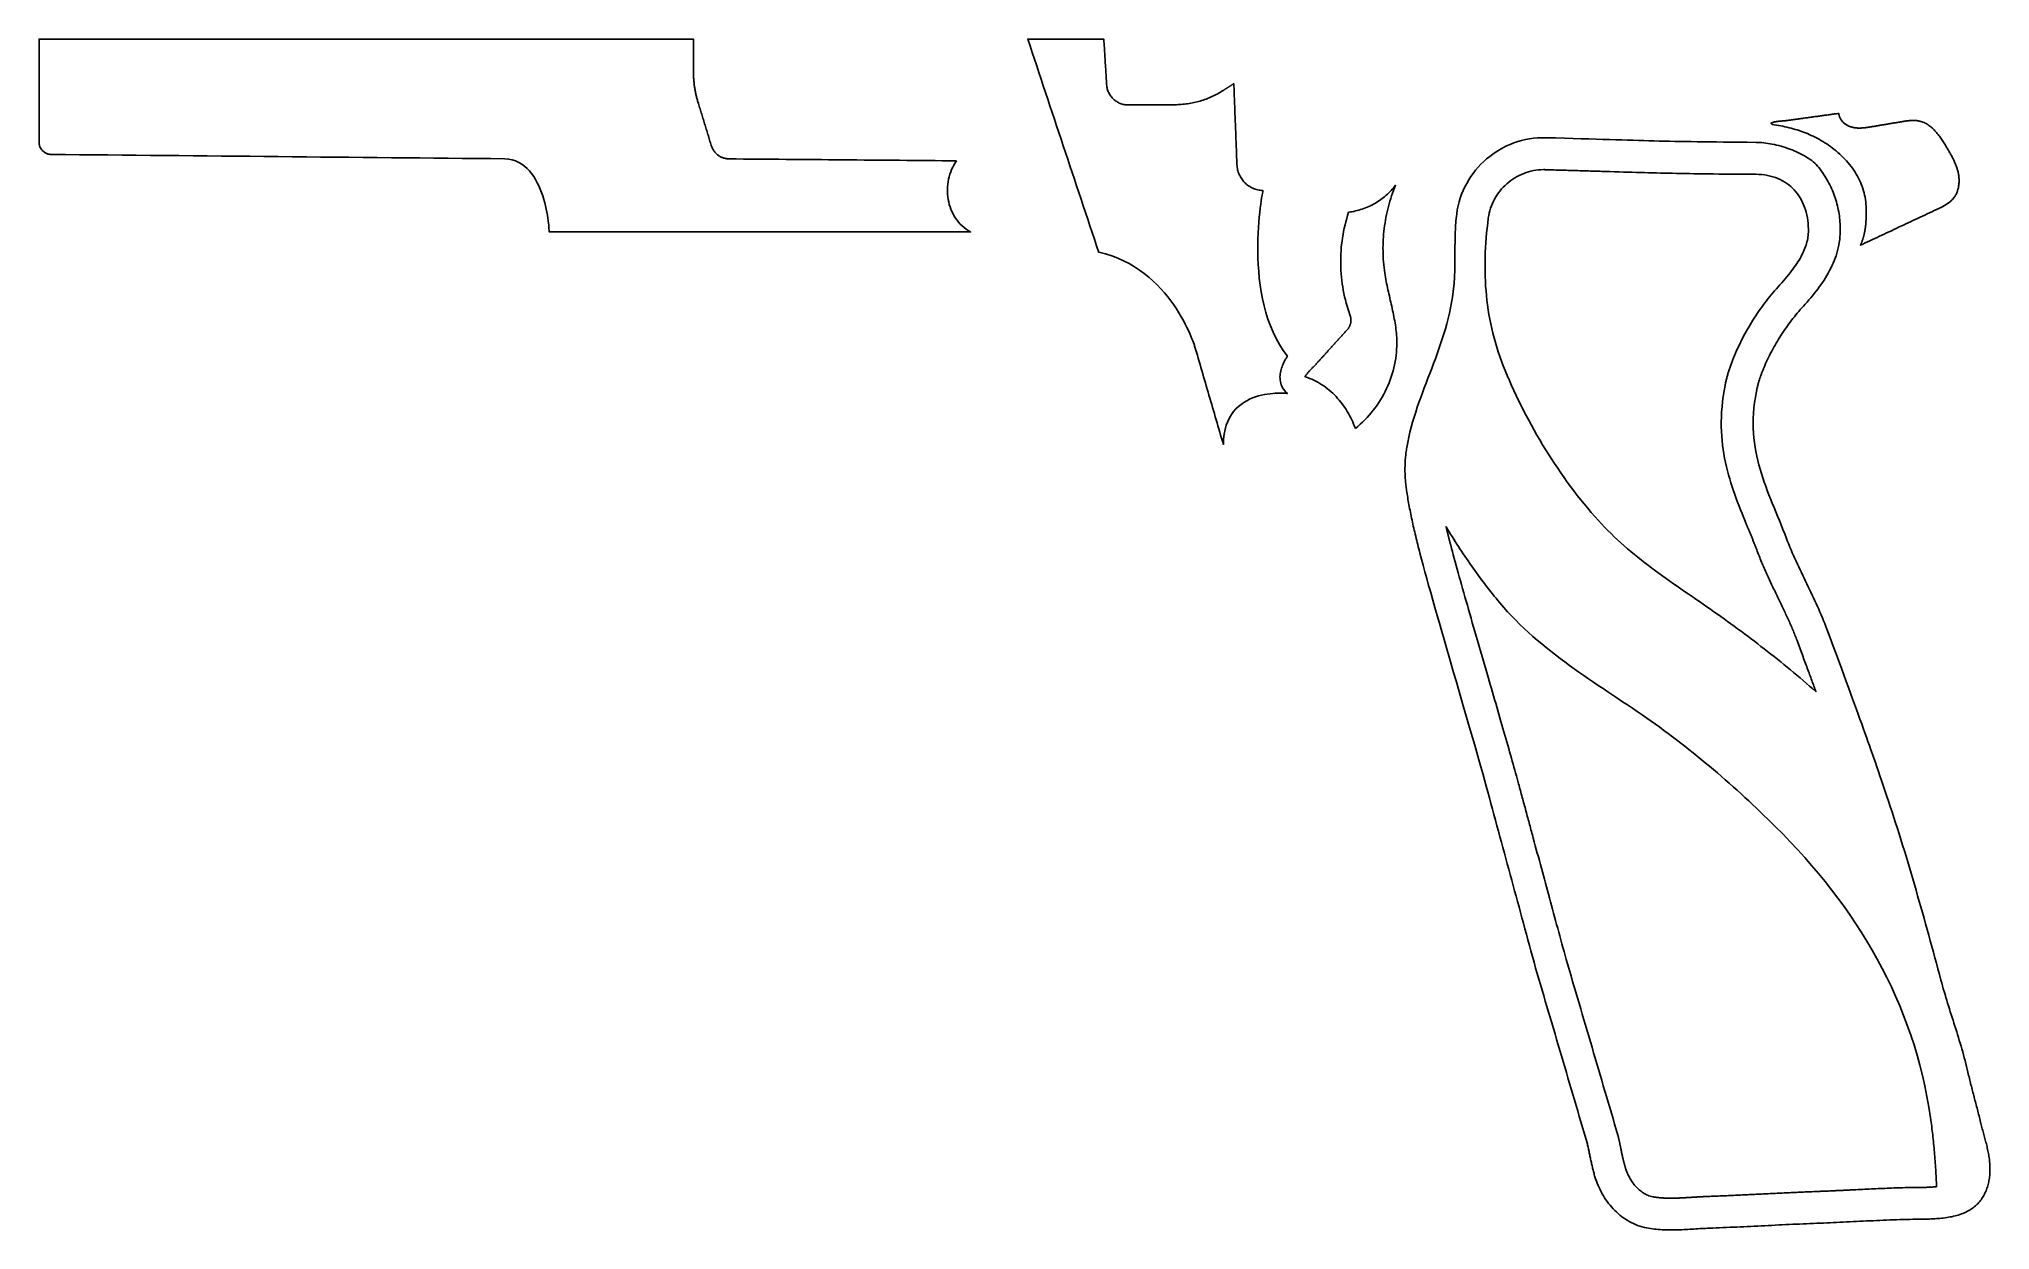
# Model space of a CAD drawing. Header units: metres. Extents: x 30 to 147, y -153 to -82.
import ezdxf

# ---------------------------------------------------------------- set-up
doc = ezdxf.new("R2010")
doc.units = ezdxf.units.M

msp = doc.modelspace()

# ---------------------------------------------------------------- linework, layer by layer
for points in [[(85.015578, -88.821514), (84.591144, -88.817958), (84.16671, -88.814402), (83.742276, -88.810846), (83.317842, -88.80729), (82.893408, -88.803734), (82.468974, -88.800178), (82.04454, -88.796622), (81.620106, -88.793066), (81.195672, -88.78951), (80.771238, -88.785954), (80.346804, -88.782398), (79.92237, -88.778842), (79.497936, -88.775286), (79.073502, -88.77173), (78.649068, -88.768174), (78.224634, -88.764618), (77.8002, -88.761062), (77.375766, -88.757506), (76.951332, -88.75395), (76.526898, -88.750394), (76.102464, -88.746838), (75.67803, -88.743282), (75.253596, -88.739726), (74.829162, -88.73617), (74.404728, -88.732614), (73.980294, -88.729058), (73.55586, -88.725502), (73.131426, -88.721946), (72.706992, -88.71839), (72.282558, -88.714834), (71.858124, -88.711278), (71.43369, -88.707722), (71.387462, -88.706452), (71.341742, -88.703404), (71.29653, -88.698324), (71.251572, -88.691466), (71.207122, -88.683084), (71.163434, -88.672924), (71.120254, -88.660986), (71.077836, -88.647524), (71.035926, -88.632284), (70.994778, -88.61552), (70.954392, -88.597232), (70.914768, -88.57742), (70.87616, -88.556084), (70.838314, -88.533224), (70.801484, -88.50884), (70.76567, -88.483186), (70.730872, -88.456262), (70.69709, -88.427814), (70.664324, -88.398096), (70.632828, -88.367108), (70.602602, -88.33485), (70.573392, -88.301322), (70.545706, -88.266778), (70.51929, -88.230964), (70.494144, -88.194134), (70.470522, -88.156288), (70.44817, -88.117172), (70.427342, -88.07704), (70.408038, -88.035892), (70.390258, -87.993982), (70.374256, -87.951056), (70.359778, -87.907114), (70.334886, -87.825834), (70.309994, -87.744554), (70.285102, -87.663274), (70.26021, -87.581994), (70.235318, -87.500714), (70.210426, -87.419434), (70.185534, -87.338154), (70.160642, -87.256874), (70.13575, -87.175594), (70.110858, -87.094314), (70.085966, -87.013034), (70.061074, -86.931754), (70.036182, -86.850474), (70.01129, -86.769194), (69.986398, -86.687914), (69.961506, -86.606634), (69.936614, -86.525354), (69.911722, -86.444074), (69.88683, -86.362794), (69.861938, -86.281514), (69.837046, -86.200234), (69.812154, -86.118954), (69.787262, -86.037674), (69.76237, -85.956394), (69.737478, -85.875114), (69.712586, -85.793834), (69.687694, -85.712554), (69.662802, -85.631274), (69.63791, -85.549994), (69.613018, -85.468714), (69.588126, -85.387434), (69.563234, -85.306154), (69.546978, -85.251798), (69.53123, -85.197442), (69.51599, -85.142832), (69.501258, -85.088222), (69.487034, -85.033358), (69.473318, -84.978494), (69.46011, -84.92363), (69.44741, -84.868512), (69.435218, -84.813394), (69.423534, -84.758022), (69.412358, -84.70265), (69.40169, -84.647278), (69.39153, -84.591652), (69.381878, -84.536026), (69.372734, -84.480146), (69.364098, -84.424266), (69.35597, -84.368386), (69.34835, -84.312506), (69.341238, -84.256372), (69.334634, -84.200238), (69.328538, -84.144104), (69.32295, -84.08797), (69.31787, -84.031582), (69.313298, -83.975194), (69.309234, -83.918806), (69.305932, -83.862418), (69.303138, -83.80603), (69.300852, -83.749388), (69.299074, -83.692746), (69.297804, -83.636104), (69.297042, -83.579462), (69.296788, -83.52282), (69.296788, -83.461098), (69.296788, -83.399376), (69.296788, -83.337654), (69.296788, -83.275932), (69.296788, -83.21421), (69.296788, -83.152488), (69.296788, -83.090766), (69.296788, -83.029044), (69.296788, -82.967322), (69.296788, -82.9056), (69.296788, -82.843878), (69.296788, -82.782156), (69.296788, -82.720434), (69.296788, -82.658712), (69.296788, -82.59699), (69.296788, -82.535268), (69.296788, -82.473546), (69.296788, -82.411824), (69.296788, -82.350102), (69.296788, -82.28838), (69.296788, -82.226658), (69.296788, -82.164936), (69.296788, -82.103214), (69.296788, -82.041492), (69.296788, -81.97977), (69.296788, -81.918048), (69.296788, -81.856326), (69.296788, -81.794604), (69.296788, -81.732882), (69.296788, -81.67116), (69.296788, -81.609438), (69.296788, -81.547716), (68.074032, -81.547716), (66.851276, -81.547716), (65.62852, -81.547716), (64.405764, -81.547716), (63.183008, -81.547716), (61.960252, -81.547716), (60.737496, -81.547716), (59.51474, -81.547716), (58.291984, -81.547716), (57.069228, -81.547716), (55.846472, -81.547716), (54.623716, -81.547716), (53.40096, -81.547716), (52.178204, -81.547716), (50.955448, -81.547716), (49.732692, -81.547716), (48.509936, -81.547716), (47.28718, -81.547716), (46.064424, -81.547716), (44.841668, -81.547716), (43.618912, -81.547716), (42.396156, -81.547716), (41.1734, -81.547716), (39.950644, -81.547716), (38.727888, -81.547716), (37.505132, -81.547716), (36.282376, -81.547716), (35.05962, -81.547716), (33.836864, -81.547716), (32.614108, -81.547716), (31.391352, -81.547716), (30.168596, -81.547716), (30.168596, -81.739994), (30.168596, -81.932272), (30.168596, -82.12455), (30.168596, -82.316828), (30.168596, -82.509106), (30.168596, -82.701384), (30.168596, -82.893662), (30.168596, -83.08594), (30.168596, -83.278218), (30.168596, -83.470496), (30.168596, -83.662774), (30.168596, -83.855052), (30.168596, -84.04733), (30.168596, -84.239608), (30.168596, -84.431886), (30.168596, -84.624164), (30.168596, -84.816442), (30.168596, -85.00872), (30.168596, -85.200998), (30.168596, -85.393276), (30.168596, -85.585554), (30.168596, -85.777832), (30.168596, -85.97011), (30.168596, -86.162388), (30.168596, -86.354666), (30.168596, -86.546944), (30.168596, -86.739222), (30.168596, -86.9315), (30.168596, -87.123778), (30.168596, -87.316056), (30.168596, -87.508334), (30.168596, -87.700612), (30.169612, -87.738458), (30.172406, -87.775796), (30.176978, -87.812626), (30.183328, -87.848694), (30.191456, -87.884254), (30.201362, -87.919052), (30.212792, -87.953342), (30.226, -87.98687), (30.240732, -88.019382), (30.256988, -88.051132), (30.274514, -88.081866), (30.293564, -88.111838), (30.313884, -88.140794), (30.335474, -88.168734), (30.358588, -88.195404), (30.382718, -88.221058), (30.408118, -88.245442), (30.434788, -88.26881), (30.462474, -88.290908), (30.491176, -88.311482), (30.520894, -88.330786), (30.551628, -88.348566), (30.583124, -88.365076), (30.615636, -88.380062), (30.64891, -88.393524), (30.682946, -88.405462), (30.717744, -88.415622), (30.753304, -88.424004), (30.789372, -88.430862), (30.826202, -88.435942), (30.86354, -88.439244), (30.901386, -88.440514), (31.74873, -88.448642), (32.596074, -88.45677), (33.443418, -88.464898), (34.290762, -88.473026), (35.138106, -88.481154), (35.98545, -88.489282), (36.832794, -88.49741), (37.680138, -88.505538), (38.527482, -88.513666), (39.374826, -88.521794), (40.22217, -88.529922), (41.069514, -88.53805), (41.916858, -88.546178), (42.764202, -88.554306), (43.611546, -88.562434), (44.45889, -88.570562), (45.306234, -88.57869), (46.153578, -88.586818), (47.000922, -88.594946), (47.848266, -88.603074), (48.69561, -88.611202), (49.542954, -88.61933), (50.390298, -88.627458), (51.237642, -88.635586), (52.084986, -88.643714), (52.93233, -88.651842), (53.779674, -88.65997), (54.627018, -88.668098), (55.474362, -88.676226), (56.321706, -88.684354), (57.16905, -88.692482), (58.016394, -88.70061), (58.244994, -88.722454), (58.460132, -88.767158), (58.662062, -88.833198), (58.851292, -88.918796), (59.02833, -89.022682), (59.193684, -89.143078), (59.347608, -89.278714), (59.490356, -89.427812), (59.622436, -89.588848), (59.744356, -89.760552), (59.856624, -89.941146), (59.959494, -90.129106), (60.05322, -90.322908), (60.13831, -90.521028), (60.215272, -90.721942), (60.284614, -90.924126), (60.34659, -91.125802), (60.401454, -91.3257), (60.449968, -91.522296), (60.492386, -91.713812), (60.528962, -91.898978), (60.560204, -92.076016), (60.58662, -92.243656), (60.608464, -92.40012), (60.626244, -92.543884), (60.640214, -92.673424), (60.650882, -92.78747), (60.658756, -92.884244), (60.66409, -92.962222), (60.667392, -93.019626), (60.66917, -93.055186), (60.669678, -93.067378), (61.457078, -93.067378), (62.244478, -93.067378), (63.031878, -93.067378), (63.819278, -93.067378), (64.606678, -93.067378), (65.394078, -93.067378), (66.181478, -93.067378), (66.968878, -93.067378), (67.756278, -93.067378), (68.543678, -93.067378), (69.331078, -93.067378), (70.118478, -93.067378), (70.905878, -93.067378), (71.693278, -93.067378), (72.480678, -93.067378), (73.268078, -93.067378), (74.055478, -93.067378), (74.842878, -93.067378), (75.630278, -93.067378), (76.417678, -93.067378), (77.205078, -93.067378), (77.992478, -93.067378), (78.779878, -93.067378), (79.567278, -93.067378), (80.354678, -93.067378), (81.142078, -93.067378), (81.929478, -93.067378), (82.716878, -93.067378), (83.504278, -93.067378), (84.291678, -93.067378), (85.079078, -93.067378), (85.866478, -93.067378), (85.72881, -92.989146), (85.598254, -92.903294), (85.475064, -92.81033), (85.358986, -92.710762), (85.25002, -92.604844), (85.14842, -92.49283), (85.053932, -92.375228), (84.966556, -92.252546), (84.886546, -92.125038), (84.813648, -91.993212), (84.747862, -91.857576), (84.689442, -91.718384), (84.638134, -91.576144), (84.593938, -91.43111), (84.557108, -91.28379), (84.52739, -91.134692), (84.504784, -90.98407), (84.48929, -90.832432), (84.481162, -90.680032), (84.480146, -90.527378), (84.486242, -90.374724), (84.499704, -90.222832), (84.520278, -90.071702), (84.547964, -89.922096), (84.583016, -89.774268), (84.62518, -89.628472), (84.674456, -89.485216), (84.731098, -89.345008), (84.794852, -89.208102), (84.865718, -89.075006), (84.943696, -88.946228), (85.02904, -88.822022)], [(93.528896, -94.305374), (93.396308, -93.906594), (93.26372, -93.507814), (93.131132, -93.109034), (92.998544, -92.710254), (92.865956, -92.311474), (92.733368, -91.912694), (92.60078, -91.513914), (92.468192, -91.115134), (92.335604, -90.716354), (92.203016, -90.317574), (92.070428, -89.918794), (91.93784, -89.520014), (91.805252, -89.121234), (91.672664, -88.722454), (91.540076, -88.323674), (91.407488, -87.924894), (91.2749, -87.526114), (91.142312, -87.127334), (91.009724, -86.728554), (90.877136, -86.329774), (90.744548, -85.930994), (90.61196, -85.532214), (90.479372, -85.133434), (90.346784, -84.734654), (90.214196, -84.335874), (90.081608, -83.937094), (89.94902, -83.538314), (89.816432, -83.139534), (89.683844, -82.740754), (89.551256, -82.341974), (89.418668, -81.943194), (89.28608, -81.544414), (89.428066, -81.544414), (89.570052, -81.544414), (89.712038, -81.544414), (89.854024, -81.544414), (89.99601, -81.544414), (90.137996, -81.544414), (90.279982, -81.544414), (90.421968, -81.544414), (90.563954, -81.544414), (90.70594, -81.544414), (90.847926, -81.544414), (90.989912, -81.544414), (91.131898, -81.544414), (91.273884, -81.544414), (91.41587, -81.544414), (91.557856, -81.544414), (91.699842, -81.544414), (91.841828, -81.544414), (91.983814, -81.544414), (92.1258, -81.544414), (92.267786, -81.544414), (92.409772, -81.544414), (92.551758, -81.544414), (92.693744, -81.544414), (92.83573, -81.544414), (92.977716, -81.544414), (93.119702, -81.544414), (93.261688, -81.544414), (93.403674, -81.544414), (93.54566, -81.544414), (93.687646, -81.544414), (93.829632, -81.544414), (93.834966, -81.629504), (93.8403, -81.714594), (93.845634, -81.799684), (93.850968, -81.885028), (93.856302, -81.970118), (93.861636, -82.055208), (93.86697, -82.140298), (93.872304, -82.225388), (93.877638, -82.310478), (93.882972, -82.395568), (93.888306, -82.480912), (93.89364, -82.566002), (93.898974, -82.651092), (93.904308, -82.736182), (93.909642, -82.821272), (93.914976, -82.906362), (93.92031, -82.991706), (93.925644, -83.076796), (93.930978, -83.161886), (93.936312, -83.246976), (93.941646, -83.332066), (93.94698, -83.417156), (93.952314, -83.502246), (93.957648, -83.58759), (93.962982, -83.67268), (93.968316, -83.75777), (93.97365, -83.84286), (93.978984, -83.92795), (93.984318, -84.01304), (93.989652, -84.09813), (93.994986, -84.183474), (94.00032, -84.268564), (94.005908, -84.332572), (94.014544, -84.395564), (94.025974, -84.45754), (94.040452, -84.518246), (94.057724, -84.577936), (94.077536, -84.636356), (94.100142, -84.693506), (94.125288, -84.749132), (94.152974, -84.803488), (94.182946, -84.856066), (94.215204, -84.90712), (94.249748, -84.95665), (94.286578, -85.004402), (94.32544, -85.050376), (94.366334, -85.094318), (94.40926, -85.136482), (94.453964, -85.176614), (94.5007, -85.21446), (94.54896, -85.250274), (94.598998, -85.283802), (94.65056, -85.315044), (94.703646, -85.344), (94.758256, -85.370416), (94.814136, -85.394292), (94.871286, -85.415628), (94.929706, -85.43417), (94.989396, -85.450172), (95.050102, -85.46338), (95.111824, -85.47354), (95.174308, -85.480906), (95.237808, -85.485224), (95.30207, -85.486494), (95.388938, -85.485986), (95.475806, -85.485478), (95.562674, -85.48497), (95.649542, -85.484462), (95.73641, -85.483954), (95.823278, -85.483446), (95.910146, -85.482938), (95.997014, -85.48243), (96.083882, -85.481922), (96.17075, -85.481414), (96.257618, -85.480906), (96.344486, -85.480398), (96.431354, -85.47989), (96.518222, -85.479382), (96.60509, -85.478874), (96.691958, -85.478366), (96.778826, -85.477858), (96.865694, -85.47735), (96.952562, -85.476842), (97.03943, -85.476334), (97.126298, -85.475826), (97.213166, -85.475318), (97.300034, -85.47481), (97.386902, -85.474302), (97.47377, -85.473794), (97.560638, -85.473286), (97.647506, -85.472778), (97.734374, -85.47227), (97.821242, -85.471762), (97.90811, -85.471254), (97.994978, -85.470746), (98.081846, -85.470238), (98.177604, -85.468968), (98.273362, -85.46592), (98.368866, -85.461348), (98.464116, -85.454998), (98.559366, -85.44687), (98.654362, -85.437218), (98.749104, -85.425788), (98.843592, -85.412834), (98.937572, -85.398102), (99.031298, -85.381846), (99.12477, -85.363812), (99.217734, -85.344254), (99.310444, -85.322918), (99.402646, -85.300058), (99.49434, -85.275674), (99.58578, -85.249512), (99.676712, -85.221826), (99.767136, -85.192616), (99.857052, -85.161882), (99.94646, -85.12937), (100.03536, -85.095334), (100.123498, -85.059774), (100.211128, -85.02269), (100.297996, -84.984082), (100.384356, -84.94395), (100.469954, -84.902294), (100.555044, -84.85886), (100.639372, -84.813902), (100.722938, -84.76742), (100.805742, -84.719414), (100.887784, -84.669884), (100.969064, -84.619084), (100.988876, -84.606384), (101.008688, -84.593684), (101.0285, -84.580984), (101.048312, -84.568284), (101.068124, -84.555584), (101.087936, -84.542884), (101.107748, -84.530184), (101.12756, -84.517484), (101.147372, -84.504784), (101.167184, -84.492084), (101.186996, -84.479384), (101.206808, -84.466684), (101.22662, -84.453984), (101.246432, -84.441284), (101.266244, -84.428584), (101.286056, -84.415884), (101.305868, -84.403184), (101.32568, -84.390484), (101.345492, -84.377784), (101.365304, -84.365084), (101.385116, -84.352384), (101.404928, -84.339684), (101.42474, -84.326984), (101.444552, -84.314284), (101.464364, -84.301584), (101.484176, -84.288884), (101.503988, -84.276184), (101.5238, -84.263484), (101.543612, -84.250784), (101.563424, -84.238084), (101.583236, -84.225384), (101.603048, -84.212684), (101.60889, -84.363814), (101.614732, -84.514944), (101.620574, -84.666074), (101.626416, -84.817204), (101.632258, -84.968334), (101.6381, -85.119464), (101.643942, -85.270594), (101.649784, -85.421724), (101.655626, -85.572854), (101.661468, -85.723984), (101.66731, -85.875114), (101.673152, -86.026244), (101.678994, -86.177374), (101.684836, -86.328504), (101.690678, -86.479634), (101.69652, -86.630764), (101.702362, -86.781894), (101.708204, -86.933024), (101.714046, -87.084154), (101.719888, -87.235284), (101.72573, -87.386414), (101.731572, -87.537544), (101.737414, -87.688674), (101.743256, -87.839804), (101.749098, -87.990934), (101.75494, -88.142064), (101.760782, -88.293194), (101.766624, -88.444324), (101.772466, -88.595454), (101.778308, -88.746584), (101.78415, -88.897714), (101.789992, -89.048844), (101.794818, -89.12733), (101.803454, -89.2048), (101.815646, -89.281254), (101.831394, -89.356438), (101.850444, -89.430098), (101.87305, -89.502488), (101.898704, -89.573354), (101.92766, -89.642696), (101.959664, -89.71026), (101.994716, -89.776046), (102.032562, -89.840054), (102.073202, -89.90203), (102.116636, -89.961974), (102.16261, -90.019886), (102.211124, -90.075512), (102.262178, -90.128852), (102.315518, -90.179906), (102.371144, -90.22842), (102.429056, -90.274394), (102.489, -90.317574), (102.550976, -90.358214), (102.614984, -90.39606), (102.68077, -90.430858), (102.748334, -90.462608), (102.817676, -90.49131), (102.888542, -90.516964), (102.960932, -90.539316), (103.034846, -90.558366), (103.11003, -90.57386), (103.186484, -90.585798), (103.263954, -90.59418), (103.34244, -90.599006), (103.338884, -90.617548), (103.32847, -90.671904), (103.312468, -90.76055), (103.291894, -90.881454), (103.26751, -91.033346), (103.240332, -91.214194), (103.211376, -91.42222), (103.181912, -91.6559), (103.152448, -91.913456), (103.124254, -92.193364), (103.098346, -92.493592), (103.07574, -92.812616), (103.057198, -93.148658), (103.043736, -93.500194), (103.036624, -93.865192), (103.036624, -94.242128), (103.044752, -94.629224), (103.062024, -95.024956), (103.089202, -95.427292), (103.127556, -95.834708), (103.177848, -96.245426), (103.241348, -96.657922), (103.318818, -97.070164), (103.411274, -97.480628), (103.519732, -97.88779), (103.645208, -98.289618), (103.788718, -98.684588), (103.951278, -99.070922), (104.13365, -99.446842), (104.337104, -99.81057), (104.562402, -100.160582), (104.81056, -100.4951), (104.807766, -100.499164), (104.799638, -100.510848), (104.786684, -100.530152), (104.769412, -100.556314), (104.748584, -100.589334), (104.724454, -100.628704), (104.697784, -100.673916), (104.669082, -100.72497), (104.638856, -100.781358), (104.607868, -100.842572), (104.576372, -100.908358), (104.54513, -100.978462), (104.51465, -101.052376), (104.48544, -101.129846), (104.458008, -101.210364), (104.433116, -101.29393), (104.411018, -101.379782), (104.392476, -101.46792), (104.377998, -101.557836), (104.368092, -101.649022), (104.36352, -101.741224), (104.364536, -101.834188), (104.371902, -101.927406), (104.385872, -102.020624), (104.407208, -102.113588), (104.436672, -102.20579), (104.474518, -102.296976), (104.521508, -102.386638), (104.577896, -102.474522), (104.644444, -102.560374), (104.72166, -102.643686), (104.810052, -102.724204), (104.79913, -102.722934), (104.76738, -102.719886), (104.716072, -102.715568), (104.646476, -102.710996), (104.560116, -102.706932), (104.458516, -102.704392), (104.342946, -102.703884), (104.214676, -102.706424), (104.07523, -102.712774), (103.926132, -102.723696), (103.768652, -102.739952), (103.60406, -102.762558), (103.43388, -102.792022), (103.259382, -102.82936), (103.08209, -102.875334), (102.903274, -102.93096), (102.724458, -102.996746), (102.546912, -103.073708), (102.37216, -103.162608), (102.201472, -103.264208), (102.036118, -103.37927), (101.877622, -103.508556), (101.727508, -103.653082), (101.587046, -103.81361), (101.457506, -103.990902), (101.340412, -104.18572), (101.237034, -104.398826), (101.148896, -104.631236), (101.077522, -104.883712), (101.023928, -105.157016), (100.989892, -105.45191), (100.97643, -105.769156), (100.922836, -105.585514), (100.869242, -105.401872), (100.815648, -105.21823), (100.762054, -105.034588), (100.70846, -104.850946), (100.654866, -104.667304), (100.601272, -104.483662), (100.547678, -104.30002), (100.494084, -104.116378), (100.44049, -103.932736), (100.386896, -103.749094), (100.333302, -103.565452), (100.279708, -103.38181), (100.226114, -103.198168), (100.17252, -103.014526), (100.118926, -102.830884), (100.065332, -102.647242), (100.011738, -102.4636), (99.958144, -102.279958), (99.90455, -102.096316), (99.850956, -101.912674), (99.797362, -101.729032), (99.743768, -101.54539), (99.690174, -101.361748), (99.63658, -101.178106), (99.582986, -100.994464), (99.529392, -100.810822), (99.475798, -100.62718), (99.422204, -100.443538), (99.36861, -100.259896), (99.315016, -100.076254), (99.261422, -99.892612), (99.257358, -99.87915), (99.244658, -99.83978), (99.223068, -99.77628), (99.192334, -99.68992), (99.152202, -99.582224), (99.102418, -99.45497), (99.042728, -99.309428), (98.972878, -99.147376), (98.892614, -98.970338), (98.801428, -98.779838), (98.69932, -98.5774), (98.586036, -98.364294), (98.461068, -98.142298), (98.324162, -97.91319), (98.175318, -97.67824), (98.014028, -97.438972), (97.840038, -97.19691), (97.653094, -96.953832), (97.452942, -96.711008), (97.239328, -96.470216), (97.011998, -96.232726), (96.770698, -96.000316), (96.51492, -95.77451), (96.244664, -95.556832), (95.959422, -95.348806), (95.659194, -95.151956), (95.343472, -94.967806), (95.012002, -94.79788), (94.664784, -94.643702), (94.30131, -94.50705), (93.921326, -94.389194), (93.524578, -94.291912)], [(139.408154, -92.102686), (139.415266, -91.962224), (139.417806, -91.822524), (139.416028, -91.683586), (139.409678, -91.545664), (139.39901, -91.408758), (139.384024, -91.272614), (139.36472, -91.13774), (139.341352, -91.003882), (139.313666, -90.87104), (139.281916, -90.739468), (139.245848, -90.609166), (139.205716, -90.47988), (139.16152, -90.352118), (139.113514, -90.225626), (139.061444, -90.100404), (139.005564, -89.976706), (138.94562, -89.854532), (138.881866, -89.733882), (138.814302, -89.614756), (138.742928, -89.497154), (138.667998, -89.38133), (138.589258, -89.26703), (138.506962, -89.154508), (138.42111, -89.043764), (138.331702, -88.934798), (138.238738, -88.827864), (138.142218, -88.722708), (138.042396, -88.619584), (137.939018, -88.518492), (137.832338, -88.419432), (137.722356, -88.322404), (137.609072, -88.227662), (137.498328, -88.139016), (137.387076, -88.053418), (137.275316, -87.971122), (137.163048, -87.89162), (137.050272, -87.815166), (136.936988, -87.741506), (136.823196, -87.67064), (136.708896, -87.602568), (136.594088, -87.53729), (136.478518, -87.474552), (136.36244, -87.414608), (136.245854, -87.35695), (136.12876, -87.301832), (136.010904, -87.249254), (135.89254, -87.198962), (135.773668, -87.150956), (135.654034, -87.105236), (135.533892, -87.061548), (135.413242, -87.020146), (135.29183, -86.980776), (135.16991, -86.943184), (135.047228, -86.907624), (134.924038, -86.873842), (134.800086, -86.841838), (134.675626, -86.811612), (134.550404, -86.783164), (134.424674, -86.75624), (134.298182, -86.731094), (134.170928, -86.707472), (134.043166, -86.68512), (133.914642, -86.664292), (133.785356, -86.644734), (133.78307, -86.642194), (133.780784, -86.639654), (133.778498, -86.637114), (133.776212, -86.634574), (133.773926, -86.632034), (133.77164, -86.629494), (133.769354, -86.626954), (133.767068, -86.624414), (133.765036, -86.621874), (133.763004, -86.619334), (133.760972, -86.616794), (133.75894, -86.614254), (133.756908, -86.611714), (133.754876, -86.609174), (133.752844, -86.606634), (133.751066, -86.604094), (133.749288, -86.601554), (133.74751, -86.599014), (133.745732, -86.596474), (133.743954, -86.593934), (133.742176, -86.591394), (133.740652, -86.588854), (133.739128, -86.586314), (133.737604, -86.583774), (133.73608, -86.581234), (133.734556, -86.578694), (133.733286, -86.576154), (133.732016, -86.573614), (133.730746, -86.571074), (133.729476, -86.568534), (133.728206, -86.565994), (133.726936, -86.563454), (133.753606, -86.552786), (133.780784, -86.54288), (133.808724, -86.533736), (133.837172, -86.5251), (133.866128, -86.516972), (133.895592, -86.509606), (133.925564, -86.502748), (133.95579, -86.496398), (133.986524, -86.490556), (134.017512, -86.484968), (134.048754, -86.479888), (134.08025, -86.475062), (134.112, -86.470744), (134.144004, -86.46668), (134.176262, -86.46287), (134.20852, -86.459314), (134.240778, -86.456012), (134.273036, -86.452964), (134.305548, -86.449916), (134.337806, -86.447122), (134.370064, -86.444328), (134.402322, -86.441534), (134.434326, -86.43874), (134.466076, -86.435946), (134.497572, -86.433152), (134.528814, -86.430358), (134.559802, -86.427564), (134.590536, -86.424516), (134.620762, -86.421214), (134.650734, -86.417912), (134.680198, -86.414356), (134.709154, -86.410546), (134.740396, -86.406228), (134.771638, -86.40191), (134.80288, -86.397592), (134.834122, -86.393274), (134.865364, -86.388956), (134.896606, -86.384638), (134.927848, -86.38032), (134.95909, -86.376002), (134.990332, -86.371684), (135.021574, -86.367366), (135.052816, -86.363048), (135.084058, -86.35873), (135.1153, -86.354412), (135.146542, -86.350094), (135.177784, -86.345776), (135.209026, -86.341458), (135.240268, -86.33714), (135.27151, -86.332822), (135.302752, -86.328504), (135.333994, -86.324186), (135.365236, -86.319868), (135.396478, -86.31555), (135.42772, -86.311232), (135.458962, -86.306914), (135.490204, -86.302596), (135.521446, -86.298278), (135.552688, -86.29396), (135.58393, -86.289642), (135.615172, -86.285324), (135.646414, -86.281006), (135.677656, -86.276688), (135.708898, -86.27237), (135.773414, -86.26348), (135.83793, -86.25459), (135.902446, -86.2457), (135.966962, -86.23681), (136.031478, -86.22792), (136.095994, -86.21903), (136.16051, -86.21014), (136.225026, -86.20125), (136.289542, -86.19236), (136.354058, -86.18347), (136.418574, -86.17458), (136.48309, -86.16569), (136.547606, -86.1568), (136.612122, -86.14791), (136.676638, -86.13902), (136.741154, -86.13013), (136.80567, -86.12124), (136.870186, -86.11235), (136.934702, -86.10346), (136.999218, -86.09457), (137.063734, -86.08568), (137.12825, -86.07679), (137.192766, -86.0679), (137.257282, -86.05901), (137.321798, -86.05012), (137.386314, -86.04123), (137.45083, -86.03234), (137.515346, -86.02345), (137.579862, -86.01456), (137.644378, -86.00567), (137.708894, -85.99678), (137.77341, -85.98789), (137.776712, -86.025482), (137.782046, -86.062566), (137.789158, -86.099142), (137.798048, -86.13521), (137.808716, -86.170516), (137.821162, -86.205314), (137.835132, -86.23935), (137.85088, -86.272878), (137.868152, -86.305644), (137.886948, -86.337648), (137.907014, -86.36889), (137.928604, -86.39937), (137.951464, -86.429088), (137.975594, -86.458044), (138.00074, -86.485984), (138.027156, -86.513162), (138.054588, -86.539578), (138.083036, -86.564978), (138.1125, -86.589362), (138.142726, -86.61273), (138.173968, -86.635336), (138.205972, -86.656926), (138.238738, -86.6775), (138.272012, -86.697058), (138.306048, -86.715346), (138.340592, -86.732618), (138.375644, -86.748874), (138.411204, -86.76386), (138.447018, -86.777576), (138.483086, -86.790276), (138.519662, -86.801706), (138.556238, -86.811866), (138.593068, -86.82101), (138.629898, -86.829138), (138.666982, -86.83625), (138.704066, -86.8426), (138.741404, -86.847934), (138.778742, -86.852506), (138.81608, -86.856316), (138.853672, -86.859364), (138.891264, -86.86165), (138.928856, -86.863174), (138.966448, -86.86419), (139.004294, -86.864444), (139.04214, -86.86419), (139.079986, -86.863174), (139.117832, -86.86165), (139.155678, -86.859618), (139.193524, -86.857078), (139.23137, -86.85403), (139.26947, -86.850728), (139.30757, -86.846918), (139.34567, -86.842854), (139.383516, -86.838282), (139.421362, -86.833456), (139.459208, -86.828376), (139.497054, -86.823042), (139.5349, -86.817454), (139.572746, -86.811612), (139.610592, -86.80577), (139.648184, -86.799674), (139.685776, -86.793578), (139.723368, -86.787482), (139.76096, -86.781386), (139.81557, -86.772242), (139.87018, -86.763098), (139.92479, -86.753954), (139.9794, -86.74481), (140.03401, -86.735666), (140.08862, -86.726522), (140.14323, -86.717378), (140.19784, -86.708234), (140.25245, -86.69909), (140.30706, -86.689946), (140.36167, -86.680802), (140.41628, -86.671658), (140.47089, -86.662514), (140.5255, -86.65337), (140.58011, -86.644226), (140.63472, -86.635082), (140.68933, -86.625938), (140.74394, -86.616794), (140.79855, -86.60765), (140.85316, -86.598506), (140.90777, -86.589362), (140.96238, -86.580218), (141.01699, -86.571074), (141.0716, -86.56193), (141.12621, -86.552786), (141.18082, -86.543642), (141.23543, -86.534498), (141.29004, -86.525354), (141.34465, -86.51621), (141.39926, -86.507066), (141.45387, -86.497922), (141.50848, -86.488778), (141.54277, -86.48319), (141.57706, -86.477602), (141.61135, -86.472014), (141.64564, -86.466426), (141.680184, -86.461092), (141.714728, -86.455758), (141.749272, -86.450678), (141.783816, -86.445852), (141.81836, -86.441026), (141.852904, -86.436454), (141.887448, -86.432136), (141.921992, -86.428326), (141.956536, -86.42477), (141.99108, -86.421468), (142.025624, -86.418674), (142.060168, -86.416134), (142.094712, -86.414102), (142.129256, -86.412578), (142.1638, -86.411562), (142.198344, -86.411054), (142.232888, -86.411054), (142.267432, -86.411562), (142.301976, -86.412578), (142.336266, -86.414356), (142.370556, -86.416642), (142.404846, -86.41969), (142.439136, -86.423246), (142.473172, -86.427564), (142.507208, -86.432644), (142.541244, -86.438486), (142.575026, -86.44509), (142.608808, -86.452456), (142.676118, -86.469982), (142.741904, -86.490556), (142.806166, -86.513924), (142.869158, -86.540086), (142.930626, -86.568788), (142.990824, -86.60003), (143.049498, -86.633812), (143.106902, -86.66988), (143.163036, -86.708234), (143.2179, -86.74862), (143.271748, -86.791038), (143.324326, -86.835234), (143.375634, -86.881208), (143.425926, -86.92896), (143.475202, -86.978236), (143.523462, -87.029036), (143.570706, -87.08136), (143.616934, -87.134954), (143.662146, -87.189564), (143.706596, -87.24519), (143.750284, -87.301832), (143.792956, -87.359236), (143.834866, -87.417402), (143.876014, -87.47633), (143.9164, -87.535766), (143.956278, -87.595456), (143.995394, -87.655654), (144.034002, -87.715852), (144.071848, -87.776304), (144.109186, -87.836756), (144.146016, -87.896954), (144.182338, -87.956898), (144.20977, -88.00211), (144.237202, -88.047576), (144.264634, -88.093042), (144.291812, -88.138508), (144.31899, -88.184228), (144.346168, -88.229948), (144.373092, -88.275922), (144.399762, -88.321896), (144.426178, -88.36787), (144.45234, -88.414098), (144.478248, -88.46058), (144.503902, -88.507062), (144.529048, -88.553798), (144.55394, -88.600534), (144.578324, -88.647524), (144.602454, -88.694768), (144.626076, -88.742266), (144.64919, -88.789764), (144.671796, -88.837516), (144.69364, -88.885522), (144.714976, -88.933782), (144.735804, -88.982296), (144.75587, -89.031064), (144.775174, -89.080086), (144.793716, -89.129362), (144.811496, -89.178892), (144.828514, -89.228676), (144.84477, -89.278714), (144.860264, -89.329006), (144.874742, -89.379806), (144.888458, -89.43086), (144.901158, -89.482168), (144.912842, -89.533984), (144.923256, -89.586054), (144.932654, -89.638378), (144.940782, -89.69121), (144.947894, -89.744296), (144.953736, -89.797382), (144.958308, -89.850722), (144.96161, -89.904062), (144.963642, -89.957656), (144.964404, -90.01125), (144.963642, -90.06459), (144.96161, -90.11793), (144.958308, -90.171016), (144.953482, -90.224102), (144.947386, -90.276934), (144.939766, -90.329258), (144.930876, -90.381328), (144.920462, -90.433144), (144.908524, -90.484452), (144.895062, -90.535252), (144.880076, -90.585544), (144.863566, -90.635074), (144.845532, -90.684096), (144.82572, -90.732356), (144.804384, -90.779854), (144.781524, -90.82659), (144.756886, -90.872564), (144.73047, -90.917522), (144.70253, -90.961718), (144.672812, -91.004898), (144.641316, -91.047062), (144.608042, -91.08821), (144.583912, -91.11615), (144.55902, -91.143328), (144.53362, -91.169744), (144.507458, -91.195652), (144.480788, -91.220798), (144.45361, -91.245436), (144.425924, -91.269312), (144.39773, -91.29268), (144.369028, -91.31554), (144.339818, -91.337892), (144.3101, -91.359736), (144.280128, -91.381072), (144.249648, -91.4019), (144.218914, -91.42222), (144.187672, -91.442032), (144.156176, -91.46159), (144.124426, -91.48064), (144.092422, -91.499436), (144.060164, -91.517724), (144.027652, -91.535758), (143.994886, -91.553538), (143.961866, -91.57081), (143.928846, -91.587828), (143.895572, -91.604592), (143.862298, -91.621356), (143.82877, -91.637866), (143.795242, -91.654122), (143.761714, -91.670124), (143.728186, -91.686126), (143.694658, -91.701874), (143.66113, -91.717622), (143.627602, -91.73337), (143.485108, -91.799918), (143.342614, -91.866466), (143.20012, -91.933014), (143.057626, -91.999562), (142.915132, -92.06611), (142.772638, -92.132658), (142.630144, -92.199206), (142.48765, -92.265754), (142.345156, -92.332302), (142.202662, -92.39885), (142.060168, -92.465398), (141.917674, -92.531946), (141.77518, -92.598494), (141.632686, -92.665042), (141.490192, -92.73159), (141.347698, -92.798138), (141.205204, -92.864686), (141.06271, -92.931234), (140.920216, -92.997782), (140.777722, -93.06433), (140.635228, -93.130878), (140.492734, -93.197426), (140.35024, -93.263974), (140.207746, -93.330522), (140.065252, -93.39707), (139.922758, -93.463618), (139.780264, -93.530166), (139.63777, -93.596714), (139.495276, -93.663262), (139.352782, -93.72981), (139.210288, -93.796358), (139.067794, -93.862906), (139.077954, -93.84157), (139.08786, -93.81998), (139.097766, -93.79839), (139.107418, -93.776546), (139.116816, -93.754448), (139.126214, -93.73235), (139.135358, -93.709998), (139.144502, -93.687392), (139.153392, -93.664532), (139.162282, -93.641672), (139.170918, -93.618558), (139.1793, -93.59519), (139.187682, -93.571568), (139.19581, -93.547946), (139.203938, -93.52407), (139.211812, -93.49994), (139.219432, -93.475556), (139.227052, -93.451172), (139.234418, -93.426534), (139.241784, -93.401642), (139.248896, -93.376496), (139.255754, -93.351096), (139.262612, -93.325696), (139.269216, -93.300042), (139.27582, -93.274134), (139.28217, -93.247972), (139.288266, -93.221556), (139.294362, -93.194886), (139.300204, -93.167962), (139.306046, -93.141038), (139.311634, -93.11386), (139.316968, -93.086428), (139.32281, -93.05544), (139.328398, -93.024452), (139.333986, -92.993718), (139.33932, -92.962984), (139.3444, -92.93225), (139.349226, -92.901516), (139.353798, -92.870782), (139.358116, -92.840048), (139.362434, -92.809314), (139.366498, -92.77858), (139.370308, -92.747846), (139.373864, -92.717112), (139.37742, -92.686378), (139.380722, -92.655644), (139.38377, -92.62491), (139.386564, -92.594176), (139.389104, -92.563442), (139.391644, -92.532708), (139.39393, -92.501974), (139.395962, -92.47124), (139.39774, -92.440506), (139.399518, -92.409772), (139.401042, -92.379292), (139.402312, -92.348812), (139.403582, -92.318332), (139.404598, -92.287852), (139.40536, -92.257372), (139.405868, -92.226892), (139.406376, -92.196412), (139.40663, -92.165932), (139.40663, -92.135452), (139.40663, -92.104972)], [(146.812254, -148.913596), (146.807428, -148.826728), (146.801078, -148.740368), (146.793458, -148.654516), (146.784314, -148.569426), (146.7739, -148.484844), (146.76247, -148.40077), (146.74977, -148.31695), (146.736054, -148.233638), (146.721322, -148.150834), (146.705574, -148.068284), (146.689064, -147.985988), (146.671538, -147.903946), (146.65325, -147.822158), (146.634454, -147.740624), (146.614896, -147.659344), (146.59483, -147.578064), (146.574256, -147.497038), (146.553174, -147.416012), (146.531838, -147.33524), (146.510248, -147.254468), (146.488404, -147.173696), (146.466306, -147.09267), (146.443954, -147.011644), (146.421602, -146.930618), (146.39925, -146.849338), (146.377152, -146.767804), (146.355054, -146.68627), (146.33321, -146.604482), (146.31162, -146.52244), (146.290284, -146.43989), (146.269456, -146.357086), (146.248882, -146.274028), (146.226276, -146.181318), (146.203416, -146.088354), (146.180302, -145.99539), (146.156934, -145.902426), (146.133312, -145.809462), (146.109436, -145.716498), (146.08556, -145.62328), (146.06143, -145.530062), (146.0373, -145.436844), (146.012916, -145.343626), (145.988532, -145.250408), (145.964148, -145.15719), (145.939764, -145.063972), (145.91538, -144.970754), (145.890996, -144.877536), (145.866612, -144.784318), (145.842228, -144.6911), (145.817844, -144.597882), (145.79346, -144.504664), (145.76933, -144.411446), (145.7452, -144.318228), (145.721324, -144.22501), (145.697702, -144.131792), (145.67408, -144.038574), (145.650712, -143.945356), (145.627598, -143.852138), (145.604738, -143.75892), (145.582132, -143.665956), (145.55978, -143.572992), (145.537936, -143.480028), (145.516346, -143.387064), (145.49501, -143.294354), (145.45437, -143.119348), (145.412206, -142.94485), (145.368772, -142.77086), (145.324068, -142.597124), (145.278094, -142.423896), (145.23085, -142.250922), (145.18259, -142.078202), (145.133314, -141.905736), (145.083022, -141.733524), (145.031968, -141.561566), (144.980152, -141.389862), (144.927828, -141.218158), (144.874996, -141.046708), (144.821656, -140.875258), (144.767808, -140.704062), (144.713706, -140.532866), (144.65935, -140.36167), (144.604994, -140.190474), (144.550638, -140.019278), (144.496282, -139.848082), (144.441926, -139.676886), (144.387824, -139.50569), (144.333976, -139.334494), (144.280636, -139.163044), (144.227804, -138.991594), (144.17548, -138.81989), (144.123918, -138.647932), (144.072864, -138.47572), (144.022826, -138.303254), (143.97355, -138.130534), (143.92529, -137.95756), (143.8783, -137.784332), (143.788892, -137.451846), (143.69923, -137.118598), (143.60906, -136.784588), (143.518382, -136.449816), (143.42745, -136.114536), (143.33601, -135.778748), (143.244062, -135.442452), (143.151606, -135.105648), (143.058642, -134.76859), (142.96517, -134.431278), (142.87119, -134.093712), (142.776448, -133.756146), (142.681198, -133.41858), (142.58544, -133.081014), (142.48892, -132.743448), (142.391892, -132.406136), (142.294102, -132.069078), (142.195804, -131.732274), (142.096744, -131.395724), (141.996922, -131.059682), (141.896592, -130.724148), (141.7955, -130.389122), (141.693646, -130.054604), (141.59103, -129.720848), (141.487652, -129.387854), (141.383512, -129.055876), (141.278356, -128.72466), (141.172438, -128.39446), (141.065758, -128.065276), (140.958316, -127.737362), (140.849858, -127.410464), (140.740638, -127.084836), (140.631672, -126.762256), (140.52677, -126.452122), (140.425424, -126.153418), (140.32738, -125.864874), (140.23213, -125.58522), (140.139166, -125.313186), (140.04798, -125.047502), (139.958318, -124.787152), (139.869672, -124.530612), (139.781534, -124.276612), (139.693396, -124.024136), (139.605004, -123.77166), (139.515596, -123.518168), (139.424918, -123.262136), (139.332462, -123.002548), (139.237974, -122.738134), (139.140946, -122.467624), (139.040616, -122.189748), (138.936984, -121.903236), (138.829288, -121.606818), (138.717274, -121.299224), (138.60018, -120.979184), (138.477752, -120.645428), (138.349736, -120.29694), (138.21537, -119.932196), (138.0744, -119.55018), (137.926318, -119.149368), (137.770616, -118.728744), (137.606786, -118.287038), (137.434574, -117.822726), (137.253472, -117.334792), (137.062972, -116.821966), (136.997948, -116.650008), (136.930892, -116.478558), (136.862058, -116.307362), (136.791446, -116.136674), (136.71931, -115.96624), (136.64565, -115.79606), (136.57072, -115.626388), (136.49452, -115.45697), (136.417304, -115.287552), (136.339072, -115.118388), (136.260078, -114.949478), (136.180576, -114.780568), (136.100312, -114.611912), (136.019794, -114.443256), (135.939022, -114.274854), (135.857996, -114.106452), (135.77697, -113.93805), (135.695944, -113.769648), (135.615172, -113.600992), (135.534908, -113.432336), (135.455152, -113.26368), (135.375904, -113.09477), (135.297418, -112.92586), (135.219948, -112.756696), (135.143494, -112.587278), (135.06831, -112.417606), (134.994396, -112.24768), (134.921752, -112.0775), (134.850632, -111.907066), (134.78129, -111.736124), (134.713726, -111.564928), (134.648194, -111.393224), (134.543292, -111.118396), (134.43712, -110.847632), (134.330186, -110.580424), (134.222998, -110.316264), (134.11581, -110.055152), (134.00913, -109.796326), (133.903466, -109.539532), (133.799072, -109.284516), (133.696456, -109.030516), (133.596126, -108.777532), (133.49859, -108.524802), (133.404102, -108.272072), (133.31317, -108.019088), (133.226302, -107.765342), (133.143752, -107.510326), (133.066282, -107.253786), (132.993892, -106.995214), (132.927344, -106.734356), (132.866892, -106.470704), (132.813298, -106.204004), (132.766562, -105.933748), (132.727446, -105.659428), (132.696204, -105.38079), (132.673344, -105.097326), (132.659374, -104.808782), (132.654548, -104.51465), (132.659628, -104.214422), (132.674868, -103.907844), (132.700522, -103.594662), (132.737098, -103.274114), (132.785358, -102.9462), (132.845302, -102.610158), (132.854192, -102.565454), (132.863336, -102.521004), (132.872988, -102.476554), (132.882894, -102.432104), (132.893054, -102.387654), (132.903722, -102.343458), (132.914644, -102.299262), (132.92582, -102.255066), (132.93725, -102.211124), (132.949188, -102.167182), (132.96138, -102.12324), (132.973826, -102.079552), (132.986526, -102.035864), (132.99948, -101.992176), (133.012942, -101.948742), (133.026658, -101.905308), (133.040628, -101.861874), (133.054852, -101.818694), (133.06933, -101.775514), (133.084062, -101.732334), (133.099048, -101.689408), (133.114288, -101.646482), (133.129782, -101.60381), (133.14553, -101.561138), (133.161532, -101.518466), (133.177788, -101.476048), (133.194298, -101.43363), (133.211062, -101.391212), (133.22808, -101.349048), (133.245352, -101.306884), (133.262878, -101.264974), (133.280658, -101.223064), (133.280912, -101.222302), (133.281166, -101.22154), (133.28142, -101.220778), (133.281674, -101.220016), (133.281928, -101.219254), (133.282182, -101.218492), (133.282436, -101.21773), (133.28269, -101.216968), (133.282944, -101.216206), (133.283198, -101.215444), (133.283452, -101.214682), (133.283706, -101.21392), (133.28396, -101.213158), (133.284214, -101.212396), (133.284468, -101.211634), (133.284722, -101.210872), (133.284976, -101.21011), (133.28523, -101.209348), (133.285484, -101.208586), (133.285738, -101.207824), (133.285992, -101.207062), (133.286246, -101.2063), (133.2865, -101.205538), (133.286754, -101.204776), (133.287008, -101.204014), (133.287262, -101.203252), (133.287516, -101.20249), (133.28777, -101.201728), (133.288024, -101.200966), (133.288278, -101.200204), (133.288532, -101.199442), (133.288786, -101.19868), (133.343396, -101.072188), (133.399276, -100.946204), (133.45668, -100.820982), (133.515354, -100.696268), (133.575298, -100.572316), (133.636512, -100.449126), (133.698996, -100.326444), (133.762496, -100.204524), (133.827266, -100.083366), (133.893306, -99.962716), (133.960616, -99.842828), (134.029196, -99.723702), (134.099046, -99.605338), (134.170166, -99.487736), (134.242556, -99.370896), (134.316216, -99.254818), (134.390892, -99.139502), (134.466838, -99.024948), (134.544054, -98.911156), (134.62254, -98.79838), (134.702042, -98.686366), (134.782814, -98.575114), (134.864856, -98.464878), (134.948168, -98.355404), (135.032496, -98.246946), (135.118094, -98.13925), (135.204962, -98.03257), (135.292846, -97.926652), (135.382, -97.82175), (135.47217, -97.717864), (135.56361, -97.61474), (135.65632, -97.512632), (135.76808, -97.389696), (135.878824, -97.26549), (135.988298, -97.140268), (136.096248, -97.013776), (136.202674, -96.886014), (136.307322, -96.756728), (136.410192, -96.626172), (136.51103, -96.494346), (136.609582, -96.360996), (136.705594, -96.226376), (136.799066, -96.090232), (136.889744, -95.952564), (136.977628, -95.813626), (137.062464, -95.673164), (137.143998, -95.531178), (137.221976, -95.387668), (137.296398, -95.24238), (137.36701, -95.095568), (137.433812, -94.947232), (137.496296, -94.797118), (137.554462, -94.64548), (137.60831, -94.492064), (137.657332, -94.33687), (137.701528, -94.179898), (137.740898, -94.021402), (137.775188, -93.861128), (137.804144, -93.698822), (137.827512, -93.534738), (137.845292, -93.368876), (137.85723, -93.201236), (137.863072, -93.031564), (137.862818, -92.860114), (137.859008, -92.731844), (137.852912, -92.60459), (137.84453, -92.478352), (137.833862, -92.35313), (137.820908, -92.228924), (137.805668, -92.105734), (137.787888, -91.98356), (137.767822, -91.862402), (137.74547, -91.74226), (137.720832, -91.623134), (137.693908, -91.50477), (137.664444, -91.387422), (137.632694, -91.27109), (137.598658, -91.15552), (137.562082, -91.040966), (137.52322, -90.927174), (137.482072, -90.814398), (137.438384, -90.702384), (137.39241, -90.591386), (137.343896, -90.48115), (137.293096, -90.371676), (137.239756, -90.262964), (137.18413, -90.155268), (137.125964, -90.048334), (137.065258, -89.942162), (137.002266, -89.836752), (136.936734, -89.732104), (136.868916, -89.628218), (136.798558, -89.525094), (136.72566, -89.422478), (136.650222, -89.320624), (136.572498, -89.219532), (136.501124, -89.133934), (136.4234, -89.050368), (136.33958, -88.969088), (136.249918, -88.890094), (136.154922, -88.813132), (136.054846, -88.738456), (135.949944, -88.666066), (135.840724, -88.596216), (135.72744, -88.528652), (135.6106, -88.463628), (135.490458, -88.40089), (135.367522, -88.340692), (135.241792, -88.283034), (135.113776, -88.227916), (134.983982, -88.175338), (134.852664, -88.125554), (134.720076, -88.07831), (134.586726, -88.03386), (134.452868, -87.992204), (134.31901, -87.953342), (134.185406, -87.917274), (134.05231, -87.884), (133.919976, -87.853774), (133.788912, -87.826342), (133.659626, -87.801958), (133.532372, -87.780622), (133.407404, -87.762334), (133.284976, -87.747094), (133.165596, -87.735156), (133.049772, -87.726266), (132.937758, -87.720678), (132.829808, -87.718392), (132.301742, -87.714328), (131.802632, -87.710264), (131.3307, -87.705946), (130.88366, -87.701628), (130.45948, -87.697056), (130.056382, -87.692484), (129.67208, -87.687658), (129.304796, -87.682578), (128.952244, -87.677244), (128.612646, -87.671656), (128.283716, -87.665814), (127.963422, -87.659718), (127.649986, -87.653114), (127.341122, -87.646256), (127.034798, -87.639144), (126.729236, -87.631524), (126.42215, -87.62365), (126.111508, -87.615268), (125.795532, -87.606378), (125.471936, -87.59698), (125.138688, -87.587074), (124.793756, -87.57666), (124.435362, -87.565738), (124.06122, -87.554308), (123.669298, -87.54237), (123.257564, -87.529924), (122.82424, -87.516716), (122.36704, -87.503), (121.883932, -87.488522), (121.372884, -87.473536), (120.831864, -87.457788), (120.259094, -87.441278), (120.010174, -87.440262), (119.76354, -87.451184), (119.519446, -87.47379), (119.2784, -87.507826), (119.040402, -87.553038), (118.80596, -87.609172), (118.575328, -87.67572), (118.34876, -87.752682), (118.12651, -87.839804), (117.909086, -87.936578), (117.696742, -88.043004), (117.489478, -88.158574), (117.288056, -88.283288), (117.092476, -88.416638), (116.902992, -88.55837), (116.720112, -88.708484), (116.54409, -88.866472), (116.37518, -89.03208), (116.213636, -89.205054), (116.059966, -89.38514), (115.91417, -89.572084), (115.776756, -89.765632), (115.647978, -89.965276), (115.52809, -90.171016), (115.417346, -90.382598), (115.316254, -90.599514), (115.225068, -90.821764), (115.144042, -91.04884), (115.07343, -91.280742), (115.013486, -91.516962), (114.964718, -91.757246), (114.927126, -92.001594), (114.91087, -92.135198), (114.896392, -92.269056), (114.883692, -92.402914), (114.87277, -92.536772), (114.863118, -92.67063), (114.85499, -92.804742), (114.848132, -92.938854), (114.842544, -93.072966), (114.837972, -93.207078), (114.834162, -93.34119), (114.831368, -93.475302), (114.829336, -93.609668), (114.827812, -93.744034), (114.826796, -93.8784), (114.826034, -94.012766), (114.825526, -94.147132), (114.825272, -94.281498), (114.825018, -94.415864), (114.824764, -94.55023), (114.824256, -94.684596), (114.82324, -94.818962), (114.82197, -94.953328), (114.820192, -95.087694), (114.817652, -95.221806), (114.81435, -95.355918), (114.810286, -95.49003), (114.805206, -95.624142), (114.798856, -95.758254), (114.791236, -95.892366), (114.782346, -96.026224), (114.771932, -96.160082), (114.759994, -96.29394), (114.723164, -96.630744), (114.677698, -96.962468), (114.624104, -97.28962), (114.563144, -97.6122), (114.495072, -97.930716), (114.420396, -98.245168), (114.339878, -98.556064), (114.253772, -98.863658), (114.16284, -99.16795), (114.06759, -99.469448), (113.96853, -99.768406), (113.866168, -100.065332), (113.761012, -100.360226), (113.65357, -100.653342), (113.54435, -100.945188), (113.43386, -101.235764), (113.322862, -101.525578), (113.21161, -101.814884), (113.100866, -102.103936), (112.991138, -102.392988), (112.882934, -102.682294), (112.776762, -102.972108), (112.67313, -103.262684), (112.572546, -103.554276), (112.475518, -103.847392), (112.382554, -104.142032), (112.294416, -104.438704), (112.211358, -104.737662), (112.134142, -105.03916), (112.063276, -105.343452), (111.999268, -105.650792), (111.942626, -105.961434), (111.929672, -106.040936), (111.91748, -106.120692), (111.906304, -106.200448), (111.89589, -106.280204), (111.886238, -106.360214), (111.877602, -106.440224), (111.869728, -106.520234), (111.862616, -106.600498), (111.85652, -106.680762), (111.851186, -106.761026), (111.846614, -106.84129), (111.842804, -106.921554), (111.84001, -107.001818), (111.837978, -107.082082), (111.836708, -107.1626), (111.8362, -107.243118), (111.836454, -107.323636), (111.83747, -107.404154), (111.839248, -107.484672), (111.841788, -107.56519), (111.845344, -107.645708), (111.849662, -107.725972), (111.854742, -107.806236), (111.86033, -107.8865), (111.86668, -107.966764), (111.873792, -108.047028), (111.881666, -108.127292), (111.890302, -108.207302), (111.8997, -108.287312), (111.90986, -108.367322), (111.920782, -108.447332), (111.932466, -108.527088), (111.94796, -108.628688), (111.963962, -108.731558), (111.980726, -108.835698), (111.998252, -108.941108), (112.016286, -109.047788), (112.035082, -109.155738), (112.054386, -109.264704), (112.074452, -109.37494), (112.095026, -109.486192), (112.116362, -109.59846), (112.138206, -109.711744), (112.160812, -109.826044), (112.183926, -109.94136), (112.207548, -110.057438), (112.231932, -110.174532), (112.256824, -110.292388), (112.282224, -110.41126), (112.308386, -110.530894), (112.335056, -110.65129), (112.362234, -110.772448), (112.38992, -110.894368), (112.418114, -111.016796), (112.446816, -111.139986), (112.476026, -111.263684), (112.505744, -111.38789), (112.53597, -111.512604), (112.566704, -111.637826), (112.597946, -111.763556), (112.629696, -111.889794), (112.661954, -112.01654), (112.69472, -112.14354), (112.72774, -112.271048), (112.820704, -112.622584), (112.920018, -112.992662), (113.025174, -113.379758), (113.135918, -113.782602), (113.251996, -114.200178), (113.372646, -114.631216), (113.497614, -115.074446), (113.626646, -115.528598), (113.75898, -115.992656), (113.894362, -116.46535), (114.032538, -116.945156), (114.172746, -117.431058), (114.314732, -117.921786), (114.458242, -118.416324), (114.602514, -118.913148), (114.747294, -119.411242), (114.892328, -119.909336), (115.036854, -120.40616), (115.180618, -120.900444), (115.323366, -121.391172), (115.46459, -121.87682), (115.603782, -122.356372), (115.740434, -122.828558), (115.874292, -123.292108), (116.004848, -123.746006), (116.131594, -124.188728), (116.254276, -124.619258), (116.372386, -125.036326), (116.48567, -125.438662), (116.59362, -125.824996), (116.695728, -126.194312), (116.791486, -126.545086), (116.884196, -126.886462), (116.976144, -127.225552), (117.06733, -127.562356), (117.158008, -127.896874), (117.248178, -128.229614), (117.33784, -128.560322), (117.426994, -128.889506), (117.51564, -129.217166), (117.604032, -129.543556), (117.69217, -129.86893), (117.780054, -130.193288), (117.867684, -130.51663), (117.95506, -130.839464), (118.042436, -131.16179), (118.129558, -131.483862), (118.21668, -131.80568), (118.303802, -132.127498), (118.391178, -132.44957), (118.478554, -132.771896), (118.566184, -133.09473), (118.654068, -133.418072), (118.741952, -133.742176), (118.830344, -134.067296), (118.91899, -134.393686), (119.008144, -134.721346), (119.097552, -135.05053), (119.187468, -135.381238), (119.277892, -135.713724), (119.369078, -136.048242), (119.460772, -136.384792), (119.553228, -136.723628), (119.646446, -137.065004), (119.74322, -137.39368), (119.839994, -137.722356), (119.936768, -138.051032), (120.033542, -138.379708), (120.130316, -138.708384), (120.22709, -139.03706), (120.323864, -139.365736), (120.420638, -139.694412), (120.517412, -140.023088), (120.614186, -140.351764), (120.71096, -140.68044), (120.807734, -141.009116), (120.904508, -141.337792), (121.001282, -141.666468), (121.098056, -141.995144), (121.19483, -142.32382), (121.291604, -142.652496), (121.388378, -142.981172), (121.485152, -143.309848), (121.581926, -143.638524), (121.6787, -143.9672), (121.775474, -144.295876), (121.872248, -144.624552), (121.969022, -144.953228), (122.065796, -145.281904), (122.16257, -145.61058), (122.259344, -145.939256), (122.356118, -146.267932), (122.452892, -146.596608), (122.549666, -146.925284), (122.64644, -147.25396), (122.743214, -147.582636), (122.757946, -147.647406), (122.772424, -147.71243), (122.786648, -147.777454), (122.800618, -147.842732), (122.814588, -147.90801), (122.828304, -147.973542), (122.84202, -148.039074), (122.855482, -148.104606), (122.868944, -148.170392), (122.882406, -148.236178), (122.895868, -148.301964), (122.90933, -148.36775), (122.923046, -148.433536), (122.936762, -148.499322), (122.950732, -148.565108), (122.964702, -148.630894), (122.978926, -148.69668), (122.993404, -148.762212), (123.008136, -148.827744), (123.023122, -148.893276), (123.038362, -148.958808), (123.05411, -149.024086), (123.070112, -149.089364), (123.086622, -149.154388), (123.103386, -149.219412), (123.120658, -149.284182), (123.138438, -149.348952), (123.156726, -149.413468), (123.175522, -149.47773), (123.194826, -149.541738), (123.214892, -149.605746), (123.235466, -149.6695), (123.280678, -149.80031), (123.3297, -149.930104), (123.382278, -150.058628), (123.438412, -150.185628), (123.498102, -150.311104), (123.561348, -150.435056), (123.627896, -150.556976), (123.698, -150.677118), (123.771406, -150.794974), (123.848114, -150.910544), (123.928124, -151.023828), (124.011436, -151.134572), (124.097796, -151.242776), (124.187458, -151.347932), (124.280168, -151.450294), (124.375926, -151.549608), (124.474732, -151.64562), (124.576332, -151.73833), (124.68098, -151.827484), (124.788422, -151.912828), (124.898658, -151.994362), (125.011688, -152.072086), (125.127512, -152.145492), (125.24613, -152.214834), (125.367288, -152.279858), (125.49124, -152.34031), (125.617732, -152.395936), (125.746764, -152.44699), (125.878336, -152.492964), (126.012194, -152.533858), (126.148592, -152.569418), (126.287276, -152.599644), (126.401322, -152.620726), (126.515876, -152.639522), (126.630938, -152.656032), (126.746508, -152.67051), (126.862586, -152.682956), (126.978918, -152.69337), (127.095758, -152.702006), (127.212852, -152.708864), (127.3302, -152.714198), (127.447802, -152.718008), (127.565658, -152.720294), (127.683768, -152.72131), (127.802132, -152.721056), (127.920496, -152.719786), (128.039114, -152.717246), (128.157732, -152.713944), (128.27635, -152.709626), (128.394968, -152.7048), (128.513586, -152.699212), (128.632204, -152.693116), (128.750822, -152.686512), (128.869186, -152.679654), (128.987296, -152.672542), (129.105406, -152.665176), (129.223262, -152.65781), (129.340864, -152.650698), (129.458212, -152.643586), (129.575052, -152.636728), (129.691638, -152.630378), (129.807716, -152.624536), (129.92354, -152.619202), (130.038856, -152.61463), (130.23977, -152.60701), (130.4417, -152.598882), (130.6449, -152.5905), (130.848862, -152.581864), (131.05384, -152.572974), (131.25958, -152.56383), (131.466082, -152.554432), (131.673346, -152.545034), (131.881118, -152.535382), (132.089398, -152.525476), (132.298186, -152.51557), (132.507482, -152.50541), (132.717032, -152.49525), (132.926836, -152.48509), (133.13664, -152.47493), (133.346698, -152.46477), (133.556756, -152.45461), (133.76656, -152.44445), (133.976364, -152.43429), (134.185914, -152.42413), (134.39521, -152.41397), (134.603998, -152.404064), (134.812278, -152.394158), (135.02005, -152.384506), (135.227314, -152.375108), (135.433816, -152.36571), (135.639556, -152.356566), (135.844534, -152.347676), (136.048496, -152.33904), (136.251696, -152.330658), (136.453626, -152.32253), (136.65454, -152.31491), (136.852406, -152.30729), (137.050272, -152.299162), (137.248392, -152.29078), (137.446512, -152.28189), (137.644632, -152.272746), (137.842752, -152.263348), (138.041126, -152.253696), (138.2395, -152.244044), (138.437874, -152.234138), (138.636248, -152.224232), (138.834622, -152.214326), (139.032996, -152.20442), (139.23137, -152.194514), (139.429744, -152.184608), (139.628118, -152.174956), (139.826746, -152.165558), (140.025374, -152.156414), (140.223748, -152.147524), (140.422376, -152.138888), (140.62075, -152.13076), (140.819124, -152.122886), (141.017498, -152.11552), (141.215872, -152.108662), (141.414246, -152.102312), (141.61262, -152.09647), (141.810994, -152.09139), (142.009368, -152.086818), (142.207488, -152.083008), (142.405608, -152.07996), (142.603728, -152.077674), (142.801848, -152.076404), (142.999714, -152.075896), (143.100806, -152.071832), (143.202406, -152.067514), (143.30426, -152.062688), (143.406622, -152.057354), (143.509238, -152.051258), (143.611854, -152.0444), (143.71447, -152.036526), (143.817086, -152.027636), (143.919702, -152.01773), (144.022064, -152.0063), (144.123918, -151.9936), (144.225518, -151.979376), (144.32661, -151.963628), (144.42694, -151.946102), (144.526762, -151.926798), (144.625822, -151.905462), (144.723866, -151.882094), (144.820894, -151.85644), (144.916906, -151.8285), (145.011648, -151.798274), (145.105374, -151.765508), (145.197576, -151.729948), (145.288508, -151.691594), (145.377662, -151.650446), (145.465292, -151.60625), (145.551144, -151.559006), (145.635218, -151.508714), (145.717514, -151.45512), (145.797778, -151.39797), (145.875756, -151.337264), (145.951702, -151.273002), (146.025362, -151.20493), (146.080226, -151.149812), (146.133058, -151.092916), (146.183604, -151.034496), (146.232118, -150.974552), (146.2786, -150.913084), (146.322796, -150.850092), (146.36496, -150.78583), (146.405092, -150.720044), (146.443192, -150.653242), (146.47926, -150.58517), (146.51355, -150.515828), (146.545808, -150.44547), (146.576034, -150.374096), (146.604482, -150.30196), (146.630898, -150.228808), (146.655536, -150.154894), (146.678142, -150.080218), (146.69897, -150.00478), (146.71802, -149.928834), (146.735292, -149.85238), (146.750786, -149.775418), (146.764502, -149.697948), (146.77644, -149.620224), (146.7866, -149.542246), (146.794982, -149.464014), (146.80184, -149.385528), (146.80692, -149.307042), (146.810476, -149.228556), (146.812254, -149.15007), (146.812508, -149.071584), (146.811238, -148.993352), (146.808444, -148.915374)], [(120.203468, -89.34958), (120.200674, -89.34958), (120.19788, -89.34958), (120.195086, -89.34958), (120.192292, -89.34958), (120.189498, -89.34958), (120.186704, -89.34958), (120.18391, -89.34958), (120.181116, -89.34958), (120.178322, -89.34958), (120.175528, -89.34958), (120.172734, -89.34958), (120.16994, -89.34958), (120.167146, -89.34958), (120.164352, -89.34958), (120.161558, -89.34958), (120.158764, -89.34958), (120.15597, -89.34958), (120.153176, -89.34958), (120.150382, -89.34958), (120.147588, -89.34958), (120.144794, -89.34958), (120.142, -89.34958), (120.139206, -89.34958), (120.136412, -89.34958), (120.133618, -89.34958), (120.130824, -89.34958), (120.12803, -89.34958), (120.125236, -89.34958), (120.122442, -89.34958), (120.119648, -89.34958), (120.116854, -89.34958), (120.11406, -89.34958), (119.960898, -89.35339), (119.80926, -89.364312), (119.659146, -89.382346), (119.510556, -89.407492), (119.363998, -89.439496), (119.219472, -89.478104), (119.077232, -89.523062), (118.937278, -89.57437), (118.800118, -89.631774), (118.665752, -89.69502), (118.534434, -89.764108), (118.406418, -89.838784), (118.281704, -89.918794), (118.160546, -90.004138), (118.043198, -90.094562), (117.929914, -90.190066), (117.820948, -90.290396), (117.7163, -90.395298), (117.616224, -90.504518), (117.520974, -90.618056), (117.43055, -90.735658), (117.345206, -90.85707), (117.265196, -90.982292), (117.190774, -91.11107), (117.122194, -91.243404), (117.059456, -91.378786), (117.002814, -91.51747), (116.952522, -91.658948), (116.90858, -91.80322), (116.871496, -91.950032), (116.84127, -92.09913), (116.817902, -92.250514), (116.781326, -92.546932), (116.748306, -92.84208), (116.719096, -93.136212), (116.693442, -93.429074), (116.671598, -93.72092), (116.653564, -94.01175), (116.639594, -94.301818), (116.629688, -94.59087), (116.623846, -94.878906), (116.622322, -95.16618), (116.625116, -95.452692), (116.632228, -95.738442), (116.643912, -96.02343), (116.660168, -96.30791), (116.680996, -96.591628), (116.706396, -96.874838), (116.736622, -97.15754), (116.771928, -97.439734), (116.81206, -97.72142), (116.857272, -98.002598), (116.907564, -98.283268), (116.96319, -98.563684), (117.02415, -98.843846), (117.090444, -99.123754), (117.162072, -99.403408), (117.239288, -99.682808), (117.322346, -99.961954), (117.410992, -100.2411), (117.50548, -100.520246), (117.60581, -100.799138), (117.712236, -101.078284), (117.824758, -101.35743), (117.94998, -101.65588), (118.079012, -101.954584), (118.2116, -102.253288), (118.347744, -102.551738), (118.48719, -102.849934), (118.630192, -103.147622), (118.776496, -103.444802), (118.926102, -103.741474), (119.07901, -104.037384), (119.23522, -104.332278), (119.394732, -104.626156), (119.557292, -104.918764), (119.7229, -105.210102), (119.89181, -105.499916), (120.063514, -105.788206), (120.238266, -106.074718), (120.416066, -106.359452), (120.59666, -106.642154), (120.780048, -106.922824), (120.96623, -107.201208), (121.155206, -107.477306), (121.346976, -107.750864), (121.541286, -108.021882), (121.738136, -108.290106), (121.937526, -108.555282), (122.139456, -108.817664), (122.343926, -109.076744), (122.550682, -109.332522), (122.759978, -109.584998), (122.97156, -109.833918), (123.185428, -110.079282), (123.401582, -110.320836), (123.587002, -110.522004), (123.774708, -110.719362), (123.964446, -110.91291), (124.15647, -111.102902), (124.350526, -111.289592), (124.546614, -111.47298), (124.74448, -111.65332), (124.944378, -111.830866), (125.146054, -112.005618), (125.349508, -112.17783), (125.554486, -112.347502), (125.760988, -112.515142), (125.969014, -112.680496), (126.178564, -112.843818), (126.389384, -113.005362), (126.601474, -113.165382), (126.814834, -113.323878), (127.02921, -113.481104), (127.244602, -113.63706), (127.46101, -113.792), (127.678434, -113.946178), (127.89662, -114.099594), (128.115568, -114.252502), (128.335278, -114.404902), (128.555496, -114.557048), (128.776222, -114.709194), (128.997456, -114.86134), (129.219198, -115.01374), (129.441194, -115.166394), (129.663444, -115.319556), (129.885948, -115.47348), (130.108452, -115.628166), (130.311906, -115.77066), (130.515106, -115.913916), (130.718052, -116.05768), (130.92049, -116.202206), (131.122674, -116.347494), (131.32435, -116.493544), (131.525772, -116.640356), (131.726686, -116.78793), (131.927346, -116.936012), (132.127498, -117.084856), (132.327142, -117.234462), (132.526532, -117.38483), (132.725414, -117.53596), (132.923788, -117.687852), (133.121654, -117.840252), (133.319012, -117.993414), (133.516116, -118.147338), (133.712712, -118.302024), (133.9088, -118.457472), (134.10438, -118.613682), (134.299452, -118.770654), (134.494016, -118.928134), (134.687818, -119.086376), (134.881112, -119.24538), (135.073898, -119.405146), (135.266176, -119.565674), (135.457692, -119.726964), (135.6487, -119.889016), (135.8392, -120.05183), (136.028938, -120.215406), (136.218168, -120.37949), (136.406636, -120.544336), (136.376918, -120.463564), (136.346692, -120.38203), (136.316212, -120.299734), (136.285478, -120.216422), (136.25449, -120.132348), (136.222994, -120.047512), (136.191244, -119.96166), (136.15924, -119.875046), (136.126728, -119.787416), (136.093962, -119.69877), (136.060942, -119.609362), (136.027414, -119.518938), (135.993632, -119.427498), (135.959342, -119.335042), (135.924798, -119.241824), (135.889746, -119.14759), (135.85444, -119.05234), (135.818626, -118.956074), (135.782558, -118.858792), (135.745982, -118.76024), (135.709152, -118.660672), (135.671814, -118.560088), (135.634222, -118.458488), (135.596122, -118.355618), (135.557514, -118.251732), (135.518398, -118.14683), (135.479028, -118.040658), (135.43915, -117.93347), (135.398764, -117.825012), (135.358124, -117.715284), (135.316976, -117.60454), (135.27532, -117.492526), (135.245602, -117.413532), (135.215376, -117.334284), (135.184642, -117.255036), (135.1534, -117.175788), (135.12165, -117.09654), (135.089392, -117.017292), (135.05688, -116.938044), (135.02386, -116.858796), (134.990332, -116.779294), (134.956296, -116.699792), (134.922006, -116.62029), (134.887208, -116.540534), (134.852156, -116.460778), (134.816596, -116.381022), (134.780782, -116.301012), (134.74446, -116.221002), (134.707884, -116.140738), (134.671054, -116.06022), (134.63397, -115.979702), (134.596378, -115.89893), (134.558532, -115.817904), (134.520432, -115.736878), (134.482078, -115.655598), (134.44347, -115.574064), (134.404608, -115.492276), (134.365492, -115.410234), (134.326122, -115.327938), (134.286752, -115.245388), (134.247128, -115.162584), (134.20725, -115.079526), (134.167372, -114.996214), (134.12724, -114.912648), (134.086092, -114.82705), (134.044944, -114.741198), (134.003542, -114.655092), (133.96214, -114.568986), (133.920738, -114.482626), (133.879336, -114.396012), (133.837934, -114.309144), (133.796532, -114.222276), (133.755384, -114.135154), (133.714236, -114.047778), (133.673088, -113.960148), (133.632194, -113.872264), (133.5913, -113.784126), (133.55066, -113.695988), (133.51002, -113.607596), (133.469634, -113.51895), (133.429502, -113.43005), (133.389624, -113.340896), (133.35, -113.251488), (133.31063, -113.161826), (133.271514, -113.072164), (133.232652, -112.982248), (133.194044, -112.892078), (133.15569, -112.801654), (133.117844, -112.710976), (133.080252, -112.620044), (133.043168, -112.528858), (133.006338, -112.437418), (132.970016, -112.345724), (132.934202, -112.253776), (132.898642, -112.161574), (132.86359, -112.069118), (132.845556, -112.021366), (132.827522, -111.973614), (132.809488, -111.925862), (132.7912, -111.878364), (132.772912, -111.830866), (132.754624, -111.783368), (132.736082, -111.73587), (132.71754, -111.688372), (132.698998, -111.641128), (132.680456, -111.593884), (132.66166, -111.54664), (132.642864, -111.499396), (132.624068, -111.452406), (132.605272, -111.405416), (132.586476, -111.358426), (132.56768, -111.31169), (132.548884, -111.264954), (132.530088, -111.218218), (132.511038, -111.171482), (132.491988, -111.125), (132.472938, -111.078518), (132.453888, -111.032036), (132.434838, -110.985808), (132.415788, -110.93958), (132.396738, -110.893352), (132.377688, -110.847378), (132.358892, -110.801404), (132.340096, -110.75543), (132.3213, -110.70971), (132.302504, -110.66399), (132.283708, -110.61827), (132.264912, -110.572804), (132.173726, -110.35157), (132.082794, -110.129828), (131.992116, -109.907324), (131.9022, -109.68355), (131.813554, -109.45876), (131.726178, -109.232446), (131.64058, -109.004608), (131.557014, -108.774992), (131.475734, -108.543344), (131.396994, -108.309664), (131.321302, -108.073698), (131.248912, -107.835192), (131.180078, -107.593892), (131.115054, -107.349798), (131.054348, -107.102656), (130.998214, -106.852212), (130.946906, -106.598466), (130.900678, -106.34091), (130.860038, -106.079544), (130.82524, -105.814368), (130.796538, -105.544874), (130.774186, -105.271062), (130.758692, -104.992678), (130.75031, -104.709468), (130.749294, -104.421432), (130.755898, -104.128316), (130.770376, -103.829866), (130.793236, -103.526082), (130.824732, -103.216456), (130.865372, -102.900988), (130.915156, -102.579678), (130.974592, -102.252018), (130.98526, -102.197916), (130.996436, -102.143814), (131.00812, -102.089458), (131.020058, -102.035102), (131.032504, -101.980492), (131.045458, -101.925882), (131.058666, -101.871272), (131.072382, -101.816408), (131.086606, -101.761544), (131.101084, -101.70668), (131.11607, -101.651562), (131.131564, -101.596444), (131.147566, -101.541326), (131.163822, -101.485954), (131.180586, -101.430582), (131.197604, -101.37521), (131.21513, -101.319838), (131.233164, -101.264212), (131.251452, -101.208586), (131.270248, -101.15296), (131.289552, -101.097334), (131.30911, -101.041454), (131.329176, -100.985574), (131.34975, -100.929694), (131.370578, -100.873814), (131.391914, -100.817934), (131.413504, -100.762054), (131.435602, -100.70592), (131.458208, -100.649786), (131.481068, -100.593652), (131.504436, -100.537518), (131.528058, -100.481384), (131.528312, -100.480622), (131.528566, -100.47986), (131.52882, -100.479098), (131.529074, -100.478336), (131.529328, -100.477574), (131.529582, -100.476812), (131.529836, -100.47605), (131.53009, -100.475288), (131.530344, -100.474526), (131.530598, -100.473764), (131.530852, -100.473002), (131.531106, -100.47224), (131.53136, -100.471478), (131.531614, -100.470716), (131.531868, -100.469954), (131.532122, -100.469192), (131.532376, -100.46843), (131.53263, -100.467668), (131.532884, -100.466906), (131.533138, -100.466144), (131.533392, -100.465382), (131.533646, -100.46462), (131.5339, -100.463858), (131.534154, -100.463096), (131.534408, -100.462334), (131.534662, -100.461572), (131.534916, -100.46081), (131.53517, -100.460048), (131.535424, -100.459286), (131.535678, -100.458524), (131.535932, -100.457762), (131.536186, -100.457), (131.599686, -100.310442), (131.664456, -100.164646), (131.73075, -100.019866), (131.798568, -99.875848), (131.867656, -99.732846), (131.938268, -99.590606), (132.01015, -99.449382), (132.083556, -99.30892), (132.158232, -99.169474), (132.234432, -99.03079), (132.311902, -98.893122), (132.390896, -98.75647), (132.47116, -98.620834), (132.552694, -98.48596), (132.635752, -98.352102), (132.72008, -98.21926), (132.805932, -98.087434), (132.893054, -97.956624), (132.981446, -97.82683), (133.071362, -97.697798), (133.162548, -97.569782), (133.255004, -97.442782), (133.34873, -97.316798), (133.44398, -97.19183), (133.5405, -97.068132), (133.63829, -96.94545), (133.73735, -96.823784), (133.83768, -96.703134), (133.93928, -96.5835), (134.042404, -96.464882), (134.146798, -96.347534), (134.252462, -96.231202), (134.364476, -96.108012), (134.472172, -95.9866), (134.576058, -95.866966), (134.67588, -95.74911), (134.771638, -95.633032), (134.863332, -95.518478), (134.951216, -95.405448), (135.035036, -95.293942), (135.115046, -95.18396), (135.191246, -95.075248), (135.263636, -94.967806), (135.332216, -94.861634), (135.396986, -94.756732), (135.457946, -94.652846), (135.51535, -94.549976), (135.569198, -94.448122), (135.619236, -94.347284), (135.665718, -94.247208), (135.708644, -94.148148), (135.748014, -94.04985), (135.784082, -93.95206), (135.816594, -93.855032), (135.84555, -93.758512), (135.871204, -93.6625), (135.893556, -93.566996), (135.912606, -93.471746), (135.928354, -93.37675), (135.9408, -93.282008), (135.949944, -93.18752), (135.955786, -93.093286), (135.95858, -92.999052), (135.958326, -92.904818), (135.951468, -92.728796), (135.93826, -92.556076), (135.918702, -92.386658), (135.893048, -92.220796), (135.861044, -92.058744), (135.822944, -91.900502), (135.778748, -91.746324), (135.728456, -91.59621), (135.672068, -91.450414), (135.609838, -91.308936), (135.541512, -91.172284), (135.467344, -91.040204), (135.387334, -90.913204), (135.301482, -90.791284), (135.210042, -90.674444), (135.11276, -90.562938), (135.00989, -90.45702), (134.901432, -90.35669), (134.787386, -90.262202), (134.667752, -90.173556), (134.54253, -90.091006), (134.411974, -90.014806), (134.27583, -89.944956), (134.134352, -89.88171), (133.98754, -89.825322), (133.835648, -89.775792), (133.678422, -89.73312), (133.516116, -89.69756), (133.348476, -89.669366), (133.175756, -89.648792), (132.99821, -89.635838), (132.815584, -89.630504), (132.40512, -89.627456), (132.012182, -89.624408), (131.635754, -89.621106), (131.275074, -89.617804), (130.929126, -89.614502), (130.596894, -89.610946), (130.277616, -89.60739), (129.970276, -89.603834), (129.673858, -89.600024), (129.3876, -89.596214), (129.110486, -89.59215), (128.8415, -89.587832), (128.57988, -89.583514), (128.32461, -89.578942), (128.074928, -89.57437), (127.829818, -89.569544), (127.588264, -89.564464), (127.349504, -89.55913), (127.112522, -89.553542), (126.876556, -89.547954), (126.64059, -89.542112), (126.403608, -89.536016), (126.164848, -89.529666), (125.923294, -89.523062), (125.67793, -89.516204), (125.427994, -89.509092), (125.17247, -89.501472), (124.910342, -89.493598), (124.640848, -89.48547), (124.362972, -89.477088), (124.075952, -89.468452), (123.778772, -89.459308), (123.687078, -89.456514), (123.594368, -89.45372), (123.500642, -89.450926), (123.4059, -89.448132), (123.309888, -89.445084), (123.21286, -89.442036), (123.114562, -89.438988), (123.014994, -89.43594), (122.91441, -89.432892), (122.812556, -89.429844), (122.709432, -89.426796), (122.605038, -89.423748), (122.49912, -89.420446), (122.391932, -89.417144), (122.283474, -89.413842), (122.173492, -89.41054), (122.06224, -89.407238), (121.949464, -89.403936), (121.835164, -89.400634), (121.71934, -89.397332), (121.601992, -89.393776), (121.48312, -89.39022), (121.362724, -89.386664), (121.240804, -89.383108), (121.117106, -89.379552), (120.991884, -89.375996), (120.864884, -89.372186), (120.73636, -89.368376), (120.606058, -89.364566), (120.473978, -89.360756), (120.34012, -89.356946), (120.204484, -89.353136)], [(108.870242, -104.817418), (109.01807, -104.694736), (109.162088, -104.56799), (109.302042, -104.43718), (109.437932, -104.30256), (109.569758, -104.16413), (109.69752, -104.022144), (109.821218, -103.876856), (109.940598, -103.728266), (110.05566, -103.576374), (110.16615, -103.421434), (110.272322, -103.2637), (110.373922, -103.103172), (110.47095, -102.93985), (110.563152, -102.774242), (110.650528, -102.606094), (110.733332, -102.43566), (110.811056, -102.263194), (110.883954, -102.088696), (110.951772, -101.91242), (111.01451, -101.734366), (111.072168, -101.554788), (111.124492, -101.37394), (111.171736, -101.191568), (111.213392, -101.00818), (111.249714, -100.823776), (111.280448, -100.638356), (111.305848, -100.452174), (111.325406, -100.265484), (111.339376, -100.078286), (111.347504, -99.89058), (111.34979, -99.70262), (111.346234, -99.51466), (111.340646, -99.388422), (111.332772, -99.262438), (111.322612, -99.136708), (111.31042, -99.011232), (111.296196, -98.88601), (111.280194, -98.761042), (111.262414, -98.636328), (111.242856, -98.511614), (111.222028, -98.387154), (111.199676, -98.262694), (111.176308, -98.138488), (111.15167, -98.014282), (111.12627, -97.89033), (111.099854, -97.766378), (111.07293, -97.642426), (111.045244, -97.518728), (111.017304, -97.39503), (110.988856, -97.271332), (110.960408, -97.147634), (110.931706, -97.023936), (110.903258, -96.900238), (110.87481, -96.77654), (110.846616, -96.652588), (110.81893, -96.528636), (110.792006, -96.404684), (110.76559, -96.280478), (110.74019, -96.156272), (110.715552, -96.031812), (110.692184, -95.907352), (110.669832, -95.782638), (110.649004, -95.65767), (110.629446, -95.532702), (110.606078, -95.367094), (110.585758, -95.201232), (110.568232, -95.034862), (110.5535, -94.868238), (110.541562, -94.701614), (110.532418, -94.534736), (110.526068, -94.367604), (110.522512, -94.200472), (110.522004, -94.03334), (110.52429, -93.866208), (110.52937, -93.699076), (110.537244, -93.532198), (110.547912, -93.36532), (110.561374, -93.198696), (110.57763, -93.032326), (110.596426, -92.86621), (110.618016, -92.700348), (110.6424, -92.53474), (110.669578, -92.36964), (110.69955, -92.205048), (110.732316, -92.040964), (110.767876, -91.877388), (110.805976, -91.71432), (110.84687, -91.552014), (110.890558, -91.390216), (110.936786, -91.22918), (110.985808, -91.068906), (111.037624, -90.909394), (111.092234, -90.750644), (111.149384, -90.59291), (111.209328, -90.435938), (111.271812, -90.279982), (111.209582, -90.361516), (111.14532, -90.441272), (111.078772, -90.519504), (111.010192, -90.595958), (110.93958, -90.670634), (110.866936, -90.743532), (110.79226, -90.814652), (110.715806, -90.88374), (110.63732, -90.95105), (110.55731, -91.016328), (110.475522, -91.079574), (110.391956, -91.140788), (110.306866, -91.19997), (110.220252, -91.25712), (110.132114, -91.312238), (110.042706, -91.365324), (109.951774, -91.416124), (109.859572, -91.464638), (109.766354, -91.510866), (109.671866, -91.555062), (109.576108, -91.596718), (109.479334, -91.636088), (109.381544, -91.673172), (109.282992, -91.707716), (109.183424, -91.739974), (109.083094, -91.769692), (108.982002, -91.79687), (108.880148, -91.821508), (108.777786, -91.843606), (108.674662, -91.863164), (108.57103, -91.879928), (108.46689, -91.894152), (108.406946, -92.082112), (108.351066, -92.271342), (108.29925, -92.461588), (108.251498, -92.65285), (108.20781, -92.844874), (108.168186, -93.03766), (108.132626, -93.231208), (108.10113, -93.425518), (108.073698, -93.620336), (108.05033, -93.815662), (108.031026, -94.011496), (108.015786, -94.207584), (108.00461, -94.403926), (107.997498, -94.600522), (107.99445, -94.797118), (107.995466, -94.993714), (108.000546, -95.19031), (108.00969, -95.386652), (108.022898, -95.582994), (108.04017, -95.778828), (108.061506, -95.974408), (108.086906, -96.16948), (108.11637, -96.364044), (108.149644, -96.5581), (108.186982, -96.751394), (108.228384, -96.943926), (108.27385, -97.135696), (108.32338, -97.32645), (108.376974, -97.516188), (108.434378, -97.70491), (108.495846, -97.892362), (108.561378, -98.078544), (108.570776, -98.105976), (108.579158, -98.133662), (108.586524, -98.161602), (108.592874, -98.189542), (108.598208, -98.217482), (108.602526, -98.245676), (108.605574, -98.27387), (108.607606, -98.302064), (108.608876, -98.330258), (108.60913, -98.358452), (108.608368, -98.386646), (108.60659, -98.41484), (108.603796, -98.44278), (108.599986, -98.47072), (108.595414, -98.498406), (108.589826, -98.526092), (108.583222, -98.553524), (108.575856, -98.580702), (108.567474, -98.60788), (108.558076, -98.634804), (108.547916, -98.661474), (108.53674, -98.687636), (108.524802, -98.713544), (108.511848, -98.739198), (108.498132, -98.764598), (108.483654, -98.78949), (108.46816, -98.813874), (108.451904, -98.838004), (108.434886, -98.861626), (108.417106, -98.88474), (108.39831, -98.907346), (108.378752, -98.929444), (108.34243, -98.969322), (108.306108, -99.0092), (108.269786, -99.049078), (108.233464, -99.088956), (108.197142, -99.128834), (108.16082, -99.168712), (108.124498, -99.20859), (108.088176, -99.248468), (108.051854, -99.288346), (108.015532, -99.328224), (107.97921, -99.368102), (107.942888, -99.40798), (107.906566, -99.447858), (107.870244, -99.487736), (107.833922, -99.527614), (107.7976, -99.567492), (107.761278, -99.60737), (107.724956, -99.647248), (107.688634, -99.687126), (107.652312, -99.727004), (107.61599, -99.766882), (107.579668, -99.80676), (107.543346, -99.846638), (107.507024, -99.886516), (107.470702, -99.926394), (107.43438, -99.966272), (107.398058, -100.00615), (107.361736, -100.046028), (107.325414, -100.085906), (107.289092, -100.125784), (107.25277, -100.165662), (107.216448, -100.20554), (107.194858, -100.229416), (107.173268, -100.253292), (107.151678, -100.277168), (107.130088, -100.301044), (107.108498, -100.32492), (107.086908, -100.348796), (107.065318, -100.372672), (107.043728, -100.396548), (107.022138, -100.420424), (107.000548, -100.4443), (106.978958, -100.468176), (106.957368, -100.492052), (106.935778, -100.515928), (106.914188, -100.539804), (106.892598, -100.56368), (106.871008, -100.587556), (106.849418, -100.611432), (106.827828, -100.635308), (106.806238, -100.659184), (106.784648, -100.68306), (106.763058, -100.706936), (106.741468, -100.730812), (106.719878, -100.754688), (106.698288, -100.778564), (106.676698, -100.80244), (106.655108, -100.826316), (106.633518, -100.850192), (106.611928, -100.874068), (106.590338, -100.897944), (106.568748, -100.92182), (106.547158, -100.945696), (106.525568, -100.969572), (106.50601, -100.990654), (106.486198, -101.01199), (106.465878, -101.033326), (106.445304, -101.054662), (106.424222, -101.075998), (106.402886, -101.097588), (106.381296, -101.119178), (106.359706, -101.140768), (106.337862, -101.162358), (106.316018, -101.184202), (106.29392, -101.206046), (106.271822, -101.22789), (106.249724, -101.249988), (106.227626, -101.272086), (106.205782, -101.294438), (106.183938, -101.31679), (106.162348, -101.339142), (106.140758, -101.361748), (106.119422, -101.384354), (106.098594, -101.407214), (106.07802, -101.430074), (106.0577, -101.453188), (106.037888, -101.476302), (106.01833, -101.49967), (105.99928, -101.523038), (105.980738, -101.54666), (105.962958, -101.570536), (105.945686, -101.594412), (105.928922, -101.618542), (105.91292, -101.642672), (105.89768, -101.667056), (105.883202, -101.691694), (105.88244, -101.692964), (105.881678, -101.694234), (105.880916, -101.695504), (105.880154, -101.696774), (105.879392, -101.698044), (105.87863, -101.699314), (105.877868, -101.700584), (105.87736, -101.701854), (105.876852, -101.703124), (105.876344, -101.704394), (105.875836, -101.705664), (105.875328, -101.706934), (105.87482, -101.708204), (105.874312, -101.709474), (105.873804, -101.710744), (105.873296, -101.712014), (105.872788, -101.713284), (105.87228, -101.714554), (105.871772, -101.715824), (105.871264, -101.717094), (105.870756, -101.718364), (105.870248, -101.719634), (105.86974, -101.720904), (105.869232, -101.722174), (105.868724, -101.723444), (105.868216, -101.724714), (105.867708, -101.725984), (105.8672, -101.727254), (105.866692, -101.728524), (105.866184, -101.729794), (105.865676, -101.731064), (105.865168, -101.732334), (105.998518, -101.775768), (106.129582, -101.823774), (106.25836, -101.876352), (106.384852, -101.933248), (106.509058, -101.994462), (106.630978, -102.059994), (106.750358, -102.129336), (106.867452, -102.202742), (106.982006, -102.279958), (107.09402, -102.36073), (107.203494, -102.445058), (107.310428, -102.532942), (107.414822, -102.624128), (107.516676, -102.718362), (107.61599, -102.815644), (107.71251, -102.915974), (107.80649, -103.019098), (107.897676, -103.124762), (107.986068, -103.23322), (108.071666, -103.343964), (108.15447, -103.456994), (108.23448, -103.57231), (108.311442, -103.689658), (108.38561, -103.809038), (108.45673, -103.930196), (108.525056, -104.053132), (108.590334, -104.177592), (108.652564, -104.303322), (108.711746, -104.430576), (108.767626, -104.558846), (108.820458, -104.688386), (108.870242, -104.818688)], [(143.615664, -150.1394), (143.610584, -150.010368), (143.60525, -149.881336), (143.599662, -149.752304), (143.593566, -149.623272), (143.587216, -149.49424), (143.580358, -149.365208), (143.573246, -149.236176), (143.565626, -149.107144), (143.557752, -148.978112), (143.54937, -148.84908), (143.540734, -148.720048), (143.53159, -148.591016), (143.521938, -148.461984), (143.512032, -148.332952), (143.501618, -148.204174), (143.490696, -148.075396), (143.47952, -147.946618), (143.467836, -147.81784), (143.455644, -147.689062), (143.443198, -147.560284), (143.430244, -147.431506), (143.416782, -147.302728), (143.402812, -147.17395), (143.388334, -147.045426), (143.373602, -146.916902), (143.358362, -146.788378), (143.342614, -146.659854), (143.326358, -146.53133), (143.309594, -146.402806), (143.292322, -146.274282), (143.274542, -146.145758), (143.256254, -146.017488), (143.156432, -145.375122), (143.04264, -144.739868), (142.915132, -144.111472), (142.773908, -143.489934), (142.619222, -142.875254), (142.451074, -142.267178), (142.269972, -141.665706), (142.075916, -141.070838), (141.868906, -140.482574), (141.649196, -139.90066), (141.41704, -139.325096), (141.172692, -138.755882), (140.916152, -138.193018), (140.647674, -137.63625), (140.367512, -137.085578), (140.075666, -136.541002), (139.77239, -136.002522), (139.457938, -135.469884), (139.132564, -134.943088), (138.796268, -134.422134), (138.44905, -133.906768), (138.091418, -133.397244), (137.723372, -132.893308), (137.345166, -132.39496), (136.9568, -131.901946), (136.558528, -131.414266), (136.150604, -130.93192), (135.733028, -130.454908), (135.306308, -129.98323), (134.87019, -129.516632), (134.425182, -129.055114), (133.971284, -128.598422), (133.74878, -128.378966), (133.52526, -128.160272), (133.30047, -127.942594), (133.07441, -127.725678), (132.847334, -127.509778), (132.618988, -127.294894), (132.389626, -127.080772), (132.158994, -126.867666), (131.927346, -126.655576), (131.694682, -126.444756), (131.460748, -126.234952), (131.225798, -126.026164), (130.989578, -125.818646), (130.752342, -125.612398), (130.51409, -125.40742), (130.274822, -125.203458), (130.034284, -125.000766), (129.79273, -124.799598), (129.55016, -124.5997), (129.306574, -124.401072), (129.061972, -124.203968), (128.8161, -124.008388), (128.569212, -123.814078), (128.321308, -123.621292), (128.072388, -123.43003), (127.822452, -123.240292), (127.5715, -123.052332), (127.319532, -122.865896), (127.066548, -122.680984), (126.812548, -122.49785), (126.557532, -122.316494), (126.301754, -122.136662), (126.012956, -121.93651), (125.723142, -121.737882), (125.432566, -121.540524), (125.141482, -121.344182), (124.84989, -121.148602), (124.558044, -120.95353), (124.266198, -120.758712), (123.974352, -120.563894), (123.683014, -120.368822), (123.392184, -120.173242), (123.101862, -119.9769), (122.812556, -119.779542), (122.524266, -119.581168), (122.237246, -119.38127), (121.95175, -119.179594), (121.668032, -118.975886), (121.386092, -118.769892), (121.106184, -118.561358), (120.828562, -118.350284), (120.553226, -118.136162), (120.28043, -117.918738), (120.010428, -117.697758), (119.743474, -117.473222), (119.479822, -117.244622), (119.219472, -117.011704), (118.962678, -116.774214), (118.70944, -116.532152), (118.460266, -116.28501), (118.215156, -116.032534), (117.974364, -115.774724), (117.738144, -115.511072), (117.506496, -115.241324), (117.39372, -115.10645), (117.28196, -114.971068), (117.170962, -114.835178), (117.06098, -114.69878), (116.95176, -114.561874), (116.843556, -114.42446), (116.736114, -114.286538), (116.629434, -114.148108), (116.523516, -114.00917), (116.418614, -113.869724), (116.314474, -113.72977), (116.211096, -113.589562), (116.10848, -113.448846), (116.006626, -113.307622), (115.905534, -113.16589), (115.805204, -113.02365), (115.705636, -112.881156), (115.60683, -112.738154), (115.508786, -112.594644), (115.411504, -112.45088), (115.314984, -112.306608), (115.218972, -112.161828), (115.123722, -112.016794), (115.029234, -111.871252), (114.935254, -111.725202), (114.842036, -111.578898), (114.74958, -111.432086), (114.657632, -111.28502), (114.566446, -111.137446), (114.475768, -110.989618), (114.385598, -110.841282), (114.29619, -110.692692), (114.304064, -110.726474), (114.311938, -110.760256), (114.319812, -110.794038), (114.32794, -110.82782), (114.336068, -110.861602), (114.344196, -110.895638), (114.352324, -110.929674), (114.360452, -110.96371), (114.36858, -110.997746), (114.376708, -111.031782), (114.38509, -111.065818), (114.393472, -111.100108), (114.401854, -111.134398), (114.410236, -111.168688), (114.418618, -111.202978), (114.427, -111.237268), (114.435636, -111.271812), (114.444272, -111.306356), (114.452908, -111.3409), (114.461544, -111.375444), (114.47018, -111.410242), (114.478816, -111.44504), (114.487706, -111.479838), (114.496596, -111.514636), (114.505486, -111.549434), (114.514376, -111.584486), (114.523266, -111.619538), (114.53241, -111.65459), (114.541554, -111.689642), (114.550698, -111.724948), (114.559842, -111.760254), (114.568986, -111.79556), (114.618516, -111.984028), (114.670078, -112.178338), (114.723672, -112.378236), (114.779044, -112.583468), (114.836194, -112.79378), (114.895122, -113.009172), (114.955828, -113.229136), (115.018058, -113.453672), (115.081812, -113.682526), (115.14709, -113.915698), (115.213638, -114.15268), (115.281456, -114.393472), (115.350544, -114.63782), (115.420902, -114.88547), (115.492276, -115.136168), (115.564666, -115.38966), (115.638072, -115.645946), (115.71224, -115.904772), (115.78717, -116.165884), (115.862862, -116.429028), (115.939316, -116.69395), (116.016278, -116.96065), (116.093748, -117.228874), (116.171726, -117.498368), (116.250212, -117.768878), (116.328952, -118.04015), (116.407946, -118.312184), (116.487194, -118.584726), (116.566442, -118.857268), (116.64569, -119.130064), (116.724938, -119.402606), (116.804186, -119.67464), (116.870226, -119.90197), (116.936012, -120.128284), (117.001544, -120.353582), (117.066822, -120.577864), (117.131846, -120.80113), (117.196362, -121.023126), (117.26037, -121.243852), (117.324124, -121.463054), (117.38737, -121.680732), (117.450108, -121.896886), (117.512084, -122.111262), (117.573552, -122.32386), (117.634512, -122.534426), (117.69471, -122.74296), (117.754146, -122.949462), (117.81282, -123.153932), (117.870732, -123.356116), (117.927882, -123.556014), (117.98427, -123.753372), (118.039896, -123.94819), (118.094506, -124.140468), (118.148354, -124.329952), (118.201186, -124.516642), (118.253002, -124.700284), (118.303802, -124.881132), (118.353586, -125.058678), (118.402354, -125.233176), (118.449852, -125.404372), (118.496334, -125.572266), (118.541546, -125.736604), (118.585488, -125.897386), (118.62816, -126.054612), (118.655846, -126.156212), (118.683278, -126.257812), (118.71071, -126.359412), (118.738142, -126.461012), (118.765574, -126.562612), (118.793006, -126.664212), (118.820438, -126.765812), (118.84787, -126.867412), (118.875302, -126.969012), (118.902734, -127.070612), (118.930166, -127.172212), (118.957852, -127.273812), (118.985284, -127.375412), (119.012716, -127.477012), (119.040148, -127.578612), (119.06758, -127.680212), (119.095012, -127.781812), (119.122444, -127.883412), (119.149876, -127.985012), (119.177308, -128.086612), (119.20474, -128.188212), (119.232426, -128.289812), (119.259858, -128.391412), (119.28729, -128.493012), (119.314722, -128.594612), (119.342154, -128.696212), (119.369586, -128.797812), (119.397018, -128.899412), (119.42445, -129.001012), (119.451882, -129.102612), (119.479314, -129.204212), (119.506746, -129.305812), (119.567706, -129.530602), (119.628412, -129.754884), (119.689118, -129.978658), (119.74957, -130.202178), (119.810022, -130.425444), (119.870474, -130.648456), (119.930926, -130.871468), (119.991378, -131.094226), (120.05183, -131.316984), (120.112282, -131.539742), (120.172734, -131.7625), (120.233186, -131.985512), (120.293638, -132.208524), (120.35409, -132.43179), (120.414796, -132.65531), (120.475502, -132.879084), (120.536462, -133.103366), (120.597422, -133.328156), (120.658636, -133.553454), (120.71985, -133.77926), (120.781318, -134.005574), (120.84304, -134.23265), (120.905016, -134.460234), (120.967246, -134.68858), (121.02973, -134.917942), (121.092468, -135.148066), (121.15546, -135.379206), (121.218706, -135.611108), (121.282206, -135.844026), (121.34596, -136.078214), (121.410222, -136.313418), (121.474738, -136.549892), (121.571258, -136.87806), (121.667778, -137.206228), (121.764298, -137.534396), (121.860818, -137.862564), (121.957338, -138.190732), (122.053858, -138.5189), (122.150378, -138.847068), (122.246898, -139.175236), (122.343418, -139.503404), (122.439938, -139.831572), (122.536458, -140.15974), (122.632978, -140.487908), (122.729498, -140.816076), (122.826018, -141.144244), (122.922538, -141.472412), (123.019058, -141.80058), (123.115578, -142.128748), (123.212098, -142.456916), (123.308618, -142.785084), (123.405138, -143.113252), (123.501658, -143.44142), (123.598178, -143.769588), (123.694698, -144.097756), (123.791218, -144.425924), (123.887738, -144.754092), (123.984258, -145.08226), (124.080778, -145.410428), (124.177298, -145.738596), (124.273818, -146.066764), (124.370338, -146.394932), (124.466858, -146.7231), (124.563378, -147.051268), (124.563886, -147.053046), (124.564394, -147.054824), (124.564902, -147.056602), (124.56541, -147.05838), (124.565918, -147.060158), (124.566426, -147.061936), (124.566934, -147.063714), (124.567442, -147.065492), (124.56795, -147.06727), (124.568458, -147.069048), (124.568966, -147.070826), (124.569474, -147.072604), (124.569982, -147.074382), (124.57049, -147.07616), (124.570998, -147.077938), (124.571506, -147.079716), (124.572014, -147.081494), (124.572522, -147.083272), (124.57303, -147.08505), (124.573538, -147.086828), (124.574046, -147.088606), (124.574554, -147.090384), (124.575062, -147.092162), (124.57557, -147.09394), (124.576078, -147.095718), (124.576586, -147.097496), (124.577094, -147.099274), (124.577602, -147.101052), (124.57811, -147.10283), (124.578618, -147.104608), (124.579126, -147.106386), (124.579634, -147.108164), (124.580142, -147.109942), (124.58065, -147.11172), (124.581158, -147.113498), (124.581666, -147.115276), (124.582174, -147.117054), (124.582682, -147.118832), (124.58319, -147.12061), (124.583698, -147.122388), (124.584206, -147.124166), (124.584714, -147.125944), (124.585222, -147.127722), (124.58573, -147.1295), (124.586238, -147.131278), (124.586746, -147.133056), (124.587254, -147.134834), (124.587762, -147.136612), (124.58827, -147.13839), (124.588778, -147.140168), (124.589286, -147.141946), (124.589794, -147.143724), (124.590302, -147.145502), (124.59081, -147.14728), (124.591318, -147.149058), (124.591826, -147.150836), (124.592334, -147.152614), (124.592842, -147.154392), (124.59335, -147.15617), (124.593858, -147.157948), (124.594366, -147.159726), (124.594874, -147.161504), (124.595382, -147.163282), (124.59589, -147.16506), (124.600716, -147.185888), (124.605542, -147.206716), (124.610114, -147.227544), (124.614686, -147.248372), (124.619258, -147.2692), (124.62383, -147.290028), (124.628402, -147.310856), (124.632974, -147.331684), (124.637546, -147.352512), (124.642118, -147.37334), (124.64669, -147.394168), (124.651262, -147.414996), (124.655834, -147.436078), (124.660406, -147.45716), (124.664978, -147.478242), (124.66955, -147.499324), (124.673868, -147.520406), (124.678186, -147.541488), (124.682504, -147.56257), (124.686822, -147.583652), (124.69114, -147.604734), (124.695458, -147.625816), (124.699776, -147.646898), (124.704094, -147.66798), (124.708412, -147.689062), (124.71273, -147.710144), (124.717048, -147.731226), (124.721366, -147.752308), (124.725684, -147.77339), (124.730002, -147.794472), (124.73432, -147.815554), (124.738638, -147.836636), (124.747274, -147.8788), (124.75591, -147.92071), (124.764546, -147.962366), (124.773182, -148.004022), (124.781818, -148.045424), (124.790454, -148.086572), (124.79909, -148.12772), (124.807726, -148.168614), (124.816362, -148.209254), (124.824998, -148.24964), (124.833634, -148.290026), (124.842524, -148.330158), (124.851414, -148.370036), (124.860304, -148.40966), (124.869194, -148.44903), (124.878338, -148.488146), (124.887482, -148.527008), (124.896626, -148.565616), (124.906024, -148.60397), (124.915422, -148.64207), (124.925074, -148.679916), (124.934726, -148.717508), (124.944632, -148.754846), (124.954538, -148.79193), (124.964698, -148.82876), (124.974858, -148.865336), (124.985272, -148.901658), (124.99594, -148.937726), (125.006608, -148.973286), (125.01753, -149.008592), (125.028706, -149.043644), (125.039882, -149.078442), (125.061472, -149.140926), (125.08484, -149.204172), (125.11024, -149.26818), (125.137418, -149.332696), (125.166628, -149.39772), (125.19787, -149.462998), (125.23089, -149.528276), (125.265942, -149.593554), (125.302772, -149.658578), (125.34138, -149.723094), (125.38202, -149.787102), (125.424438, -149.850348), (125.468634, -149.912832), (125.514862, -149.9743), (125.562868, -150.034752), (125.612652, -150.09368), (125.664214, -150.151338), (125.717554, -150.207218), (125.772672, -150.26132), (125.829568, -150.313644), (125.888242, -150.363936), (125.948694, -150.411942), (126.010924, -150.457662), (126.074932, -150.500842), (126.140718, -150.541228), (126.208282, -150.57882), (126.277624, -150.613364), (126.348744, -150.64486), (126.421388, -150.673054), (126.49581, -150.697692), (126.57201, -150.718774), (126.649734, -150.7363), (126.67742, -150.741634), (126.705614, -150.746714), (126.734062, -150.751794), (126.762764, -150.75662), (126.791974, -150.761192), (126.821438, -150.765764), (126.851156, -150.770082), (126.881128, -150.774146), (126.911608, -150.77821), (126.942342, -150.78202), (126.97333, -150.785576), (127.004826, -150.789132), (127.036576, -150.792434), (127.068834, -150.795482), (127.101346, -150.79853), (127.134112, -150.801324), (127.167386, -150.803864), (127.200914, -150.806404), (127.23495, -150.80869), (127.26924, -150.810722), (127.304038, -150.812754), (127.33909, -150.814532), (127.37465, -150.816056), (127.410464, -150.81758), (127.446786, -150.81885), (127.483616, -150.819866), (127.5207, -150.820882), (127.558292, -150.821644), (127.596138, -150.822152), (127.634492, -150.82266), (127.673354, -150.822914), (127.71247, -150.822914), (127.752094, -150.822914), (127.791718, -150.82266), (127.831596, -150.822406), (127.871474, -150.821898), (127.911606, -150.821136), (127.951738, -150.820374), (127.992124, -150.819358), (128.03251, -150.818342), (128.072896, -150.817072), (128.113536, -150.815802), (128.154176, -150.814278), (128.19507, -150.812754), (128.235964, -150.81123), (128.277112, -150.809452), (128.31826, -150.807674), (128.359662, -150.805642), (128.401064, -150.80361), (128.44272, -150.801578), (128.484376, -150.799546), (128.526286, -150.79726), (128.568196, -150.794974), (128.61036, -150.792688), (128.652524, -150.790402), (128.694942, -150.787862), (128.73736, -150.785322), (128.780032, -150.782782), (128.822958, -150.780242), (128.865884, -150.777702), (128.909064, -150.775162), (128.952244, -150.772622), (128.995678, -150.769828), (129.039112, -150.767034), (129.068322, -150.765256), (129.097532, -150.763478), (129.126742, -150.7617), (129.155698, -150.759922), (129.184654, -150.758144), (129.21361, -150.756366), (129.242566, -150.754588), (129.271522, -150.75281), (129.300478, -150.751032), (129.329434, -150.749254), (129.35839, -150.747476), (129.387346, -150.745698), (129.416302, -150.74392), (129.445258, -150.742142), (129.474214, -150.740618), (129.50317, -150.739094), (129.531872, -150.73757), (129.560574, -150.736046), (129.589276, -150.734522), (129.617978, -150.732998), (129.64668, -150.731474), (129.675382, -150.72995), (129.704084, -150.728426), (129.732786, -150.727156), (129.761488, -150.725886), (129.79019, -150.724616), (129.818892, -150.723346), (129.84734, -150.722076), (129.875788, -150.720806), (129.904236, -150.719536), (129.932684, -150.71852), (129.961132, -150.717504), (130.060446, -150.713694), (130.160268, -150.709884), (130.260344, -150.70582), (130.360928, -150.701756), (130.461766, -150.697692), (130.562858, -150.693628), (130.664458, -150.68931), (130.766312, -150.684992), (130.86842, -150.680674), (130.970782, -150.676102), (131.073398, -150.67153), (131.176268, -150.666958), (131.279392, -150.662386), (131.382516, -150.657814), (131.485894, -150.652988), (131.589272, -150.648162), (131.692904, -150.643336), (131.796536, -150.63851), (131.900168, -150.633684), (132.004054, -150.628858), (132.10794, -150.624032), (132.211826, -150.618952), (132.315712, -150.613872), (132.419598, -150.608792), (132.52323, -150.603712), (132.626862, -150.598632), (132.730494, -150.593552), (132.833872, -150.588472), (132.93725, -150.583392), (133.040374, -150.578312), (133.143244, -150.573232), (133.246114, -150.568152), (133.35, -150.563072), (133.45414, -150.557992), (133.558534, -150.552912), (133.662928, -150.547832), (133.767576, -150.542752), (133.872224, -150.537672), (133.977126, -150.532592), (134.082028, -150.527512), (134.18693, -150.522432), (134.292086, -150.517352), (134.397242, -150.512272), (134.502398, -150.507192), (134.607554, -150.502112), (134.71271, -150.497286), (134.817866, -150.49246), (134.922768, -150.487634), (135.02767, -150.482808), (135.132572, -150.477982), (135.23722, -150.473156), (135.341868, -150.468584), (135.446262, -150.464012), (135.550402, -150.45944), (135.654288, -150.454868), (135.758174, -150.450296), (135.861806, -150.445978), (135.965184, -150.44166), (136.068308, -150.437342), (136.171178, -150.433278), (136.27354, -150.429214), (136.375648, -150.42515), (136.477502, -150.421086), (136.578848, -150.417276), (136.643618, -150.414736), (136.708388, -150.412196), (136.773412, -150.409656), (136.838436, -150.407116), (136.903714, -150.404576), (136.968992, -150.401782), (137.03427, -150.398988), (137.099548, -150.396194), (137.16508, -150.3934), (137.230612, -150.390606), (137.296144, -150.387558), (137.361676, -150.38451), (137.427208, -150.381462), (137.49274, -150.378414), (137.558272, -150.375366), (137.623804, -150.372318), (137.689336, -150.36927), (137.754868, -150.366222), (137.8204, -150.363174), (137.885932, -150.360126), (137.951464, -150.356824), (138.016742, -150.353522), (138.08202, -150.35022), (138.147298, -150.346918), (138.212576, -150.343616), (138.2776, -150.340314), (138.342624, -150.337012), (138.407648, -150.33371), (138.472418, -150.330408), (138.537188, -150.327106), (138.601704, -150.323804), (138.66622, -150.320502), (138.797792, -150.313898), (138.929618, -150.307294), (139.061698, -150.30069), (139.194032, -150.294086), (139.32662, -150.287482), (139.459462, -150.281132), (139.592304, -150.274782), (139.7254, -150.268432), (139.85875, -150.262336), (139.992354, -150.25624), (140.126212, -150.250144), (140.26007, -150.244302), (140.394182, -150.238714), (140.528294, -150.233126), (140.66266, -150.227792), (140.79728, -150.222712), (140.9319, -150.217632), (141.066774, -150.212806), (141.201648, -150.208234), (141.336522, -150.203916), (141.47165, -150.199852), (141.606778, -150.196042), (141.741906, -150.192486), (141.877288, -150.189184), (142.01267, -150.18639), (142.148052, -150.18385), (142.283434, -150.181564), (142.418816, -150.179786), (142.554198, -150.178262), (142.68958, -150.177246), (142.824962, -150.176484), (142.960344, -150.17623), (142.977616, -150.175468), (142.995142, -150.174706), (143.012922, -150.173944), (143.030956, -150.173182), (143.049244, -150.17242), (143.067786, -150.171658), (143.086582, -150.170896), (143.105632, -150.170134), (143.124936, -150.169372), (143.144494, -150.168356), (143.164306, -150.16734), (143.184372, -150.166324), (143.204438, -150.165308), (143.224758, -150.164292), (143.245332, -150.163276), (143.265906, -150.16226), (143.286734, -150.16099), (143.307816, -150.15972), (143.328898, -150.15845), (143.350234, -150.15718), (143.37157, -150.15591), (143.39316, -150.15464), (143.41475, -150.153116), (143.43634, -150.151592), (143.458184, -150.150068), (143.480028, -150.148544), (143.501872, -150.14702), (143.52397, -150.145242), (143.546068, -150.143464), (143.568166, -150.141686), (143.590264, -150.139908), (143.612362, -150.137876)]]:
    msp.add_lwpolyline(points)

doc.saveas('drawing.dxf')
